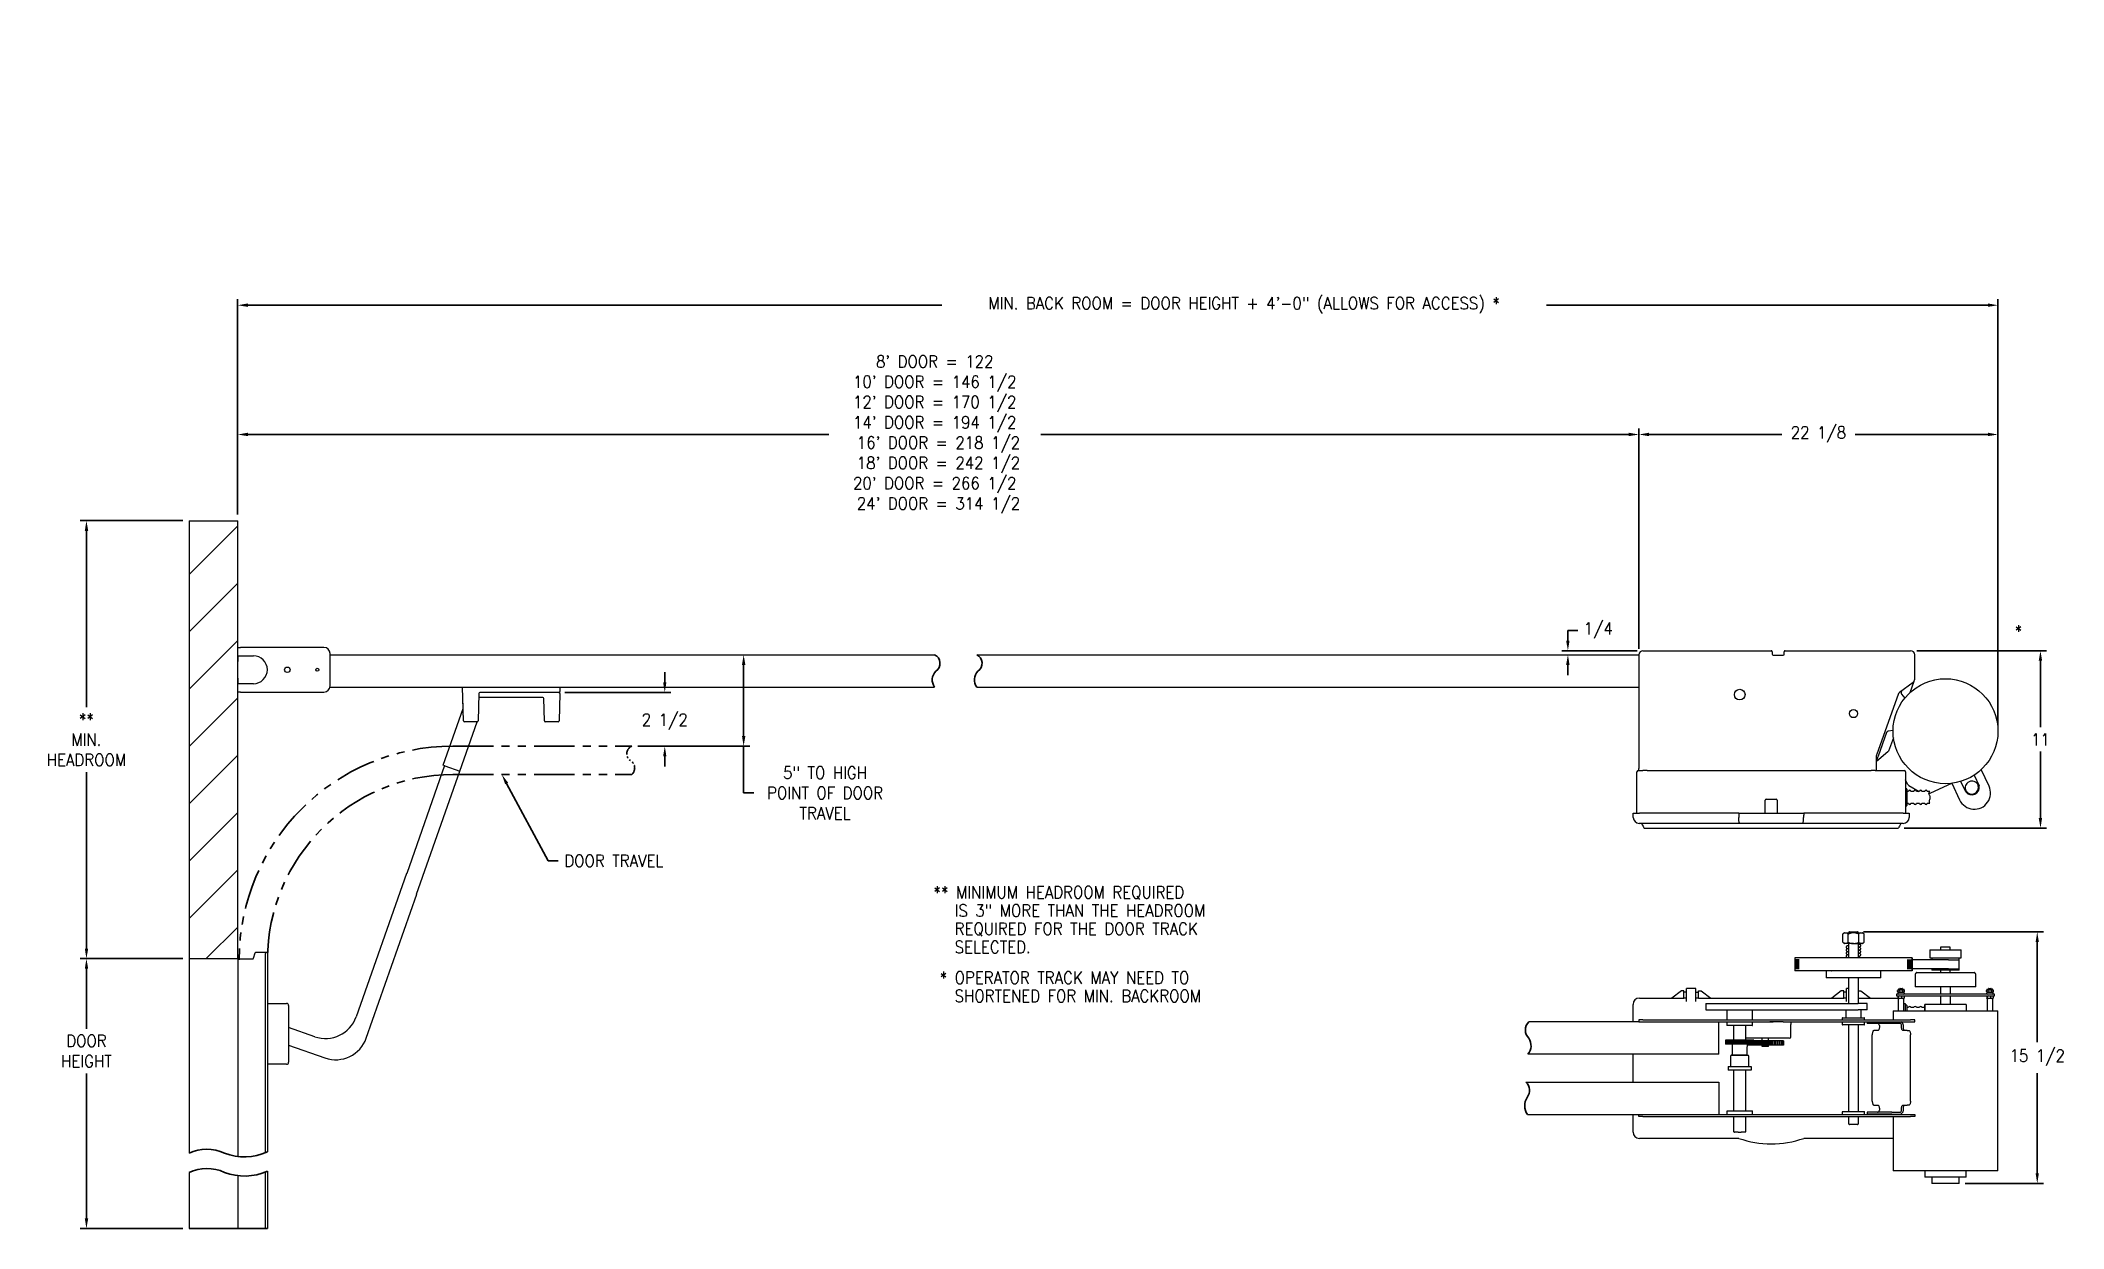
# Model space of a CAD drawing. Extents: x 7 to 132, y 25 to 99.
import ezdxf

# ---------------------------------------------------------------- set-up
doc = ezdxf.new("R2010")
doc.units = 0
doc.header["$LTSCALE"] = 0.5
doc.header["$MEASUREMENT"] = 0
doc.linetypes.add('PHANTOM', pattern=[2.5, 1.25, -0.25, 0.25, -0.25, 0.25, -0.25])
doc.layers.get('Defpoints').update_dxf_attribs({"linetype": 'CONTINUOUS'})
for name, color, linetype in [('DIM', 1, 'CONTINUOUS'), ('OBJ', 3, 'CONTINUOUS'), ('PHAN', 6, 'PHANTOM')]:
    doc.layers.add(name, color=color, linetype=linetype)
doc.styles.add('ROMANS', font='romans.shx', dxfattribs={"width": 0.9, "height": 0.75})
doc.dimstyles.new('GENIE', dxfattribs={"dimscale": 4, "dimtxt": 0.25, "dimasz": 0.156, "dimexe": 0.095, "dimexo": 0.0925, "dimgap": 0.095, "dimtad": 0, "dimtih": 1, "dimtoh": 1, "dimdec": 5, "dimzin": 4, "dimdsep": 46, "dimlunit": 5, "dimtxsty": 'ROMANS', "dimcen": 0.09, "dimadec": 0, "dimazin": 0, "dimtfac": 1, "dimtdec": 5, "dimtofl": 0, "dimtmove": 0, "dimatfit": 3, "dimfxl": 0, "dimfrac": 2, "dimtolj": 1, "dimtzin": 4, "dimarcsym": 0})

msp = doc.modelspace()

# ---------------------------------------------------------------- texts
at = {"layer": 'DIM', "style": 'ROMANS', "width": 0.9}
for s, p in [('*', (128.771055, 61.724164)), ('** MINIMUM HEADROOM REQUIRED', (62.117947, 45.62108)), ('  IS 3" MORE THAN THE HEADROOM', (62.492315, 44.49608)), ('  REQUIRED FOR THE DOOR TRACK ', (62.492315, 43.37108)), ('  SELECTED.', (62.492315, 42.24608)), ('* OPERATOR TRACK MAY NEED TO', (62.492315, 40.357994)), ('  SHORTENED FOR MIN. BACKROOM', (62.492315, 39.232994))]:
    msp.add_text(s, height=0.75, dxfattribs=at).set_placement(p)
at = {"layer": 'DIM', "insert": (39.360565, 48.31317), "char_height": 0.75, "attachment_point": 1, "style": 'ROMANS'}
msp.add_mtext('\\A1;DOOR TRAVEL', dxfattribs=at)

# ---------------------------------------------------------------- blocks, each defined once
blk = doc.blocks.new('*D15')
at = {"layer": 'Defpoints', "color": 0}
for p in [(16.22, 41.91), (9.9, 25.27), (16.22, 25.27)]:
    blk.add_point(p, dxfattribs=at)
at = {"layer": 'DIM', "color": 0, "lineweight": -2}
for p, q in [((15.85, 41.91), (9.52, 41.91)), ((9.9, 41.28), (9.9, 37.59)), ((9.9, 25.89), (9.9, 34.83)), ((15.85, 25.27), (9.52, 25.27))]:
    blk.add_line(p, q, dxfattribs=at)
at = {"layer": 'DIM', "color": 0}
for points in [[(9.8, 41.28), (10.01, 41.28), (9.9, 41.91)], [(9.8, 25.89), (10.01, 25.89), (9.9, 25.27)]]:
    blk.add_solid(points, dxfattribs=at)
at = {"layer": 'DIM', "color": 0, "insert": (9.9, 36.21), "char_height": 0.75, "attachment_point": 5, "style": 'ROMANS'}
blk.add_mtext('\\A1;DOOR\\PHEIGHT', dxfattribs=at)
blk = doc.blocks.new('*D20')
at = {"layer": 'Defpoints', "color": 0}
for p in [(16.22, 68.91), (9.9, 41.91), (16.22, 41.91)]:
    blk.add_point(p, dxfattribs=at)
at = {"layer": 'DIM', "color": 0, "lineweight": -2}
for p, q in [((15.85, 68.91), (9.52, 68.91)), ((9.9, 68.28), (9.9, 57.41)), ((9.9, 42.53), (9.9, 53.4)), ((15.85, 41.91), (9.52, 41.91))]:
    blk.add_line(p, q, dxfattribs=at)
at = {"layer": 'DIM', "color": 0}
for points in [[(9.8, 68.28), (10.01, 68.28), (9.9, 68.91)], [(9.8, 42.53), (10.01, 42.53), (9.9, 41.91)]]:
    blk.add_solid(points, dxfattribs=at)
at = {"layer": 'DIM', "color": 0, "insert": (9.9, 55.41), "char_height": 0.75, "attachment_point": 5, "style": 'ROMANS'}
blk.add_mtext('\\A1;**\\PMIN.\\PHEADROOM', dxfattribs=at)
blk = doc.blocks.new('*D32')
at = {"layer": 'Defpoints', "color": 0}
for p in [(101.22, 60.89), (105.6, 60.64), (105.85, 60.89)]:
    blk.add_point(p, dxfattribs=at)
at = {"layer": 'DIM', "color": 0, "lineweight": -2}
for p, q in [((101.22, 61.52), (101.22, 62.14)), ((101.22, 62.14), (101.84, 62.14)), ((105.48, 60.89), (100.84, 60.89)), ((101.22, 60.02), (101.22, 59.39))]:
    blk.add_line(p, q, dxfattribs=at)
at = {"layer": 'DIM', "color": 0}
for points in [[(101.11, 61.52), (101.32, 61.52), (101.22, 60.89)], [(101.11, 60.02), (101.32, 60.02), (101.22, 60.64)]]:
    blk.add_solid(points, dxfattribs=at)
at = {"layer": 'DIM', "color": 0, "insert": (103.09, 62.14), "char_height": 0.75, "attachment_point": 5, "style": 'ROMANS'}
blk.add_mtext('\\A1;1/4', dxfattribs=at)
blk = doc.blocks.new('*D33')
at = {"layer": 'Defpoints', "color": 0}
for p in [(122.35, 60.89), (121.58, 49.96), (130.35, 49.96)]:
    blk.add_point(p, dxfattribs=at)
at = {"layer": 'DIM', "color": 0, "lineweight": -2}
for p, q in [((122.72, 60.89), (130.73, 60.89)), ((130.35, 60.27), (130.35, 56.18)), ((130.35, 50.58), (130.35, 54.67)), ((121.95, 49.96), (130.73, 49.96))]:
    blk.add_line(p, q, dxfattribs=at)
at = {"layer": 'DIM', "color": 0}
for points in [[(130.24, 60.27), (130.45, 60.27), (130.35, 60.89)], [(130.24, 50.58), (130.45, 50.58), (130.35, 49.96)]]:
    blk.add_solid(points, dxfattribs=at)
at = {"layer": 'DIM', "color": 0, "insert": (130.35, 55.42), "char_height": 0.75, "attachment_point": 5, "style": 'ROMANS'}
blk.add_mtext('\\A1;11', dxfattribs=at)
blk = doc.blocks.new('*D34')
at = {"layer": 'Defpoints', "color": 0}
for p in [(127.73, 74.22), (105.6, 60.64), (127.73, 55.93)]:
    blk.add_point(p, dxfattribs=at)
at = {"layer": 'DIM', "color": 0, "lineweight": -2}
for p, q in [((105.6, 61.01), (105.6, 74.6)), ((106.22, 74.22), (114.4, 74.22)), ((127.11, 74.22), (118.92, 74.22)), ((127.73, 56.3), (127.73, 74.6))]:
    blk.add_line(p, q, dxfattribs=at)
at = {"layer": 'DIM', "color": 0}
for points in [[(106.22, 74.33), (106.22, 74.12), (105.6, 74.22)], [(127.11, 74.33), (127.11, 74.12), (127.73, 74.22)]]:
    blk.add_solid(points, dxfattribs=at)
at = {"layer": 'DIM', "color": 0, "insert": (116.66, 74.22), "char_height": 0.75, "attachment_point": 5, "style": 'ROMANS'}
blk.add_mtext('\\A1;22 1/8', dxfattribs=at)
blk = doc.blocks.new('*D35')
at = {"layer": 'Defpoints', "color": 0}
for p in [(105.6, 74.22), (19.22, 68.91), (105.6, 60.64)]:
    blk.add_point(p, dxfattribs=at)
at = {"layer": 'DIM', "color": 0, "lineweight": -2}
for p, q in [((19.22, 69.28), (19.22, 74.6)), ((19.85, 74.22), (55.66, 74.22)), ((104.97, 74.22), (68.73, 74.22)), ((105.6, 61.01), (105.6, 74.6))]:
    blk.add_line(p, q, dxfattribs=at)
at = {"layer": 'DIM', "color": 0}
for points in [[(19.85, 74.33), (19.85, 74.12), (19.22, 74.22)], [(104.97, 74.33), (104.97, 74.12), (105.6, 74.22)]]:
    blk.add_solid(points, dxfattribs=at)
at = {"layer": 'DIM', "color": 0, "insert": (62.19, 74.22), "char_height": 0.75, "attachment_point": 5, "style": 'ROMANS'}
blk.add_mtext("\\A1;8' DOOR = 122\\P10' DOOR = 146 1/2\\P12' DOOR = 170 1/2 \\P14' DOOR = 194 1/2\\P 16' DOOR = 218 1/2 \\P 18' DOOR = 242 1/2\\P20' DOOR = 266 1/2 \\P 24' DOOR = 314 1/2", dxfattribs=at)
blk = doc.blocks.new('*D36')
at = {"layer": 'Defpoints', "color": 0}
for p in [(19.22, 82.19), (19.22, 68.91), (127.73, 56.3)]:
    blk.add_point(p, dxfattribs=at)
at = {"layer": 'DIM', "color": 0, "lineweight": -2}
for p, q in [((19.22, 69.28), (19.22, 82.57)), ((127.73, 56.67), (127.73, 82.57)), ((19.85, 82.19), (62.63, 82.19)), ((127.11, 82.19), (99.9, 82.19))]:
    blk.add_line(p, q, dxfattribs=at)
at = {"layer": 'DIM', "color": 0}
for points in [[(19.85, 82.3), (19.85, 82.09), (19.22, 82.19)], [(127.11, 82.3), (127.11, 82.09), (127.73, 82.19)]]:
    blk.add_solid(points, dxfattribs=at)
at = {"layer": 'DIM', "color": 0, "insert": (81.26, 82.19), "char_height": 0.75, "attachment_point": 5, "style": 'ROMANS'}
blk.add_mtext('\\A1;MIN. BACK ROOM = DOOR HEIGHT + 4\'-0" (ALLOWS FOR ACCESS) *', dxfattribs=at)
blk = doc.blocks.new('*D38')
at = {"layer": 'Defpoints', "color": 0}
for p in [(119.07, 43.56), (125.34, 28.04), (130.15, 28.04)]:
    blk.add_point(p, dxfattribs=at)
at = {"layer": 'DIM', "color": 0, "lineweight": -2}
for p, q in [((119.44, 43.56), (130.53, 43.56)), ((130.15, 42.93), (130.15, 36.75)), ((130.15, 28.67), (130.15, 34.85)), ((125.71, 28.04), (130.53, 28.04))]:
    blk.add_line(p, q, dxfattribs=at)
at = {"layer": 'DIM', "color": 0}
for points in [[(130.05, 42.93), (130.25, 42.93), (130.15, 43.56)], [(130.05, 28.67), (130.25, 28.67), (130.15, 28.04)]]:
    blk.add_solid(points, dxfattribs=at)
at = {"layer": 'DIM', "color": 0, "insert": (130.15, 35.8), "char_height": 0.75, "attachment_point": 5, "style": 'ROMANS'}
blk.add_mtext('\\A1;15 1/2', dxfattribs=at)
blk = doc.blocks.new('*D39')
at = {"layer": 'Defpoints', "color": 0}
for p in [(43.03, 60.64), (50.41, 60.64), (43.51, 55.01)]:
    blk.add_point(p, dxfattribs=at)
at = {"layer": 'DIM', "color": 0, "lineweight": -2}
for p, q in [((50.41, 55.63), (50.41, 60.02)), ((43.88, 55.01), (50.79, 55.01)), ((50.41, 52.12), (50.41, 55.01)), ((51.04, 52.12), (50.41, 52.12))]:
    blk.add_line(p, q, dxfattribs=at)
at = {"layer": 'DIM', "color": 0}
for points in [[(50.31, 60.02), (50.52, 60.02), (50.41, 60.64)], [(50.31, 55.63), (50.52, 55.63), (50.41, 55.01)]]:
    blk.add_solid(points, dxfattribs=at)
at = {"layer": 'DIM', "color": 0, "insert": (55.43, 52.12), "char_height": 0.75, "attachment_point": 5, "style": 'ROMANS'}
blk.add_mtext('\\A1;5" TO HIGH\\PPOINT OF DOOR\\PTRAVEL', dxfattribs=at)
blk = doc.blocks.new('*D40')
at = {"layer": 'Defpoints', "color": 0}
for p in [(39.02, 58.32), (43.51, 55.01), (45.55, 55.01)]:
    blk.add_point(p, dxfattribs=at)
at = {"layer": 'DIM', "color": 0, "lineweight": -2}
for p, q in [((45.55, 58.94), (45.55, 59.57)), ((39.39, 58.32), (45.93, 58.32)), ((43.88, 55.01), (45.93, 55.01)), ((45.55, 54.38), (45.55, 53.76))]:
    blk.add_line(p, q, dxfattribs=at)
at = {"layer": 'DIM', "color": 0}
for points in [[(45.45, 58.94), (45.65, 58.94), (45.55, 58.32)], [(45.45, 54.38), (45.65, 54.38), (45.55, 55.01)]]:
    blk.add_solid(points, dxfattribs=at)
at = {"layer": 'DIM', "color": 0, "insert": (45.55, 56.51), "char_height": 0.75, "attachment_point": 5, "style": 'ROMANS'}
blk.add_mtext('\\A1;2 1/2', dxfattribs=at)

# ---------------------------------------------------------------- dimensions: what is measured, and where the dimension line sits
at = {"layer": 'DIM'}
for base, p1, p2, text, picture, middle in [((105.597187, 74.224479), (19.223094, 68.908161), (105.597187, 60.641144), "8' DOOR = 122\\P10' DOOR = 146 1/2\\P12' DOOR = 170 1/2 \\P14' DOOR = 194 1/2\\P 16' DOOR = 218 1/2 \\P 18' DOOR = 242 1/2\\P20' DOOR = 266 1/2 \\P 24' DOOR = 314 1/2", '*D35', (62.19201, 74.224479)), ((19.223094, 82.192491), (127.729575, 56.299294), (19.223094, 68.908161), 'MIN. BACK ROOM = DOOR HEIGHT + 4\'-0" (ALLOWS FOR ACCESS) *', '*D36', (81.263039, 82.192491))]:
    dim = msp.add_linear_dim(base=base, p1=p1, p2=p2, text=text, dimstyle='GENIE', dxfattribs=at)
    dim.commit()
    dim.dimension.update_dxf_attribs({"geometry": picture, "text_midpoint": middle, "dimtype": 160})
dim = msp.add_linear_dim(base=(127.729575, 74.224479), p1=(105.597186, 60.641144), p2=(127.729575, 55.929294), dimstyle='GENIE', dxfattribs=at)
dim.commit()
dim.dimension.update_dxf_attribs({"geometry": '*D34', "text_midpoint": (116.663381, 74.224479)})
dim = msp.add_linear_dim(base=(9.90328, 41.908161), p1=(16.223094, 68.908161), p2=(16.223094, 41.908161), angle=90, text='**\\PMIN.\\PHEADROOM', dimstyle='GENIE', dxfattribs=at)
dim.commit()
dim.dimension.update_dxf_attribs({"geometry": '*D20', "text_midpoint": (9.90328, 55.408161)})
for base, p1, p2, override, picture, middle in [((101.215205, 60.891144), (105.597187, 60.641144), (105.847186, 60.891144), {"dimse1": 1, "dimse2": 0}, '*D32', (103.087062, 62.139144)), ((130.345748, 49.956149), (122.347186, 60.891144), (121.581561, 49.956149), {"dimdec": 0, "dimrnd": 0}, '*D33', (130.345748, 55.423646))]:
    dim = msp.add_linear_dim(base=base, p1=p1, p2=p2, angle=90, dimstyle='GENIE', override=override, dxfattribs=at)
    dim.commit()
    dim.dimension.update_dxf_attribs({"geometry": picture, "text_midpoint": middle})
for base, p1, p2, text, override, picture, middle in [((50.412004, 60.641144), (43.509471, 55.005584), (43.033309, 60.641144), '5" TO HIGH\\PPOINT OF DOOR\\PTRAVEL', {"dimse1": 0, "dimse2": 1, "dimtmove": 1}, '*D39', (51.813686, 52.118531)), ((9.90328, 25.267371), (16.223094, 41.908161), (16.223094, 25.267371), 'DOOR\\PHEIGHT', {"dimscale": 4, "dimtxt": 0.75, "dimdec": 2, "dimcen": 0.125, "dimtdec": 2}, '*D15', (9.90328, 36.211651))]:
    dim = msp.add_linear_dim(base=base, p1=p1, p2=p2, angle=90, text=text, dimstyle='GENIE', override=override, dxfattribs=at)
    dim.commit()
    dim.dimension.update_dxf_attribs({"geometry": picture, "text_midpoint": middle, "dimtype": 160})
dim = msp.add_linear_dim(base=(45.550722, 55.005584), p1=(39.018675, 58.320744), p2=(43.509471, 55.005584), angle=90, text='2 1/2', dimstyle='GENIE', dxfattribs=at)
dim.commit()
dim.dimension.update_dxf_attribs({"geometry": '*D40', "text_midpoint": (45.550722, 56.51493), "dimtype": 160})
dim = msp.add_linear_dim(base=(130.150483, 28.044736), p1=(119.07375, 43.558236), p2=(125.341575, 28.044736), angle=90, dimstyle='GENIE', dxfattribs=at)
dim.commit()
dim.dimension.update_dxf_attribs({"geometry": '*D38', "text_midpoint": (130.150483, 35.801486), "dimtype": 160})

# ---------------------------------------------------------------- hatches: boundary and pattern name
at = {"layer": 'DIM'}
h = msp.add_hatch(dxfattribs=at)
h.set_pattern_fill('ANSI31', color=256, scale=20, style=0)
h.set_pattern_definition([(45, (0.1734, 7.1136), (-1.76777, 1.76777), [])])
h.paths.add_polyline_path([(16.223094, 68.908161), (16.223094, 41.908161), (19.223094, 41.908161), (19.223094, 68.908161)])

# ---------------------------------------------------------------- linework, layer by layer
for p, q in [((35.801586, 52.705589), (38.356565, 47.93817)), ((38.356565, 47.93817), (38.980565, 47.93817))]:
    msp.add_line(p, q, dxfattribs=at)
msp.add_solid([(35.70992, 52.656463), (35.893252, 52.754715), (35.50683, 53.255584)], dxfattribs=at)
at = {"layer": 'OBJ', "lineweight": 15}
for p, q in [((16.223094, 68.908161), (19.223094, 68.908161)), ((16.223094, 68.908161), (16.223094, 41.908161)), ((19.223094, 41.908161), (19.223094, 68.908161)), ((31.898322, 53.833388), (33.126118, 57.329703)), ((32.92062, 53.474389), (33.986943, 56.510887)), ((31.977106, 53.805722), (29.641211, 47.153948)), ((31.986541, 53.802408), (31.898322, 53.833388)), ((31.986541, 53.802408), (32.92062, 53.474389)), ((30.253392, 45.879101), (32.92062, 53.474389)), ((29.628945, 47.158255), (26.525022, 38.319416)), ((27.152508, 37.012698), (30.264715, 45.875125)), ((21.055594, 39.145331), (22.240424, 39.145331)), ((22.365424, 39.020331), (22.365424, 35.520331)), ((23.975329, 37.095053), (22.365424, 37.660401)), ((22.365424, 36.574037), (24.602815, 35.788335)), ((22.240424, 35.395331), (21.055594, 35.395331))]:
    msp.add_line(p, q, dxfattribs=at)
at = {"layer": 'OBJ', "linetype": 'Continuous', "lineweight": 15}
for p, q in [((19.223094, 61.091144), (19.388598, 61.091144)), ((19.223094, 60.576144), (19.223094, 61.091144)), ((19.223094, 60.576144), (19.388598, 60.576144)), ((19.223094, 60.576144), (19.223094, 60.226144)), ((19.223094, 59.206144), (19.223094, 60.226144)), ((24.542597, 61.091144), (19.388598, 61.091144)), ((19.388598, 60.576144), (20.193101, 60.576144)), ((24.9176, 58.716144), (24.9176, 60.716144)), ((24.9176, 60.641144), (62.184541, 60.641144)), ((64.77674, 60.641144), (105.597187, 60.641144)), ((105.597187, 60.641144), (105.597187, 53.755744)), ((105.847186, 60.891144), (113.748186, 60.891144)), ((113.808186, 60.831144), (113.808186, 60.670144)), ((113.868187, 60.610144), (114.498186, 60.610144)), ((114.558186, 60.670144), (114.558186, 60.831144)), ((114.618186, 60.891144), (122.347186, 60.891144)), ((122.597186, 59.141144), (122.597186, 60.641144)), ((19.223094, 59.206144), (19.223094, 58.856144)), ((19.388598, 58.856144), (19.223094, 58.856144)), ((19.223094, 58.341144), (19.223094, 58.856144)), ((20.193101, 58.856144), (19.388598, 58.856144)), ((24.910025, 58.641144), (62.184541, 58.641144)), ((33.146033, 56.569173), (33.091778, 58.641144)), ((39.085518, 58.641144), (39.078657, 58.379173)), ((64.77674, 58.641144), (83.549815, 58.641144)), ((83.549815, 58.641144), (105.597187, 58.641144)), ((122.497186, 58.941144), (121.657262, 58.3112)), ((122.541517, 58.983869), (122.292183, 58.298829)), ((19.388598, 58.341144), (19.223094, 58.341144)), ((19.388598, 58.341144), (24.542597, 58.341144)), ((33.124106, 57.406532), (33.109819, 57.952314)), ((34.08712, 58.262314), (34.042778, 56.569173)), ((38.030197, 58.010744), (34.13898, 58.010744)), ((39.018677, 58.320744), (34.147096, 58.320744)), ((38.1264, 56.569173), (38.090177, 57.952314)), ((39.075597, 58.262314), (39.031255, 56.569173)), ((121.571882, 58.195441), (120.251807, 54.506996)), ((121.804899, 58.421928), (121.770623, 58.327755)), ((121.792329, 58.204654), (121.9868, 57.972892)), ((33.982797, 56.510744), (33.206013, 56.510744)), ((38.971274, 56.510744), (38.18637, 56.510744)), ((120.866206, 55.84289), (120.335106, 54.383706)), ((121.259909, 55.975775), (120.961961, 55.923239)), ((121.284338, 55.529796), (120.984349, 54.705583)), ((105.597187, 53.755744), (105.597187, 53.635744)), ((105.597187, 53.516144), (105.597187, 53.635744)), ((120.947236, 54.65258), (120.237186, 54.056778)), ((120.237186, 53.516144), (120.237186, 54.422754)), ((105.473086, 53.406344), (105.473086, 53.426344)), ((105.473086, 50.873562), (105.473086, 53.406344)), ((105.562886, 53.516144), (105.843393, 53.516144)), ((106.097186, 53.516144), (105.843393, 53.516144)), ((106.097186, 53.516144), (119.909686, 53.516144)), ((120.16348, 53.516144), (119.909686, 53.516144)), ((120.16348, 53.516144), (121.937886, 53.516144)), ((122.027686, 53.426344), (122.027686, 53.406344)), ((122.027686, 53.406344), (122.027686, 50.873562)), ((122.15328, 52.666216), (122.027686, 52.935553)), ((122.229666, 52.582855), (122.869159, 52.213644)), ((124.865089, 52.714698), (123.57572, 52.113455)), ((124.865089, 52.714698), (124.867521, 52.715864)), ((124.865114, 52.714709), (124.865089, 52.714698)), ((124.867523, 52.715864), (124.865114, 52.714709)), ((124.888478, 52.718365), (125.365377, 51.695652)), ((125.745664, 52.181929), (125.440776, 52.835764)), ((126.256151, 53.21598), (126.561039, 52.562144)), ((126.510452, 52.588207), (126.499886, 52.610864)), ((127.177993, 52.540889), (126.701094, 53.563602)), ((113.375386, 50.873562), (113.375386, 51.672594)), ((113.435386, 51.732594), (114.065386, 51.732594)), ((114.125386, 51.672594), (114.125386, 50.873562)), ((122.027686, 51.321143), (122.027686, 51.226344)), ((122.117686, 52.361144), (122.117686, 52.360574)), ((122.117686, 52.360574), (122.117686, 51.357092)), ((122.117686, 51.357092), (122.117686, 51.341144)), ((125.758217, 52.237434), (125.747651, 52.260091)), ((105.243955, 50.617017), (105.239477, 50.873562)), ((105.239477, 50.873562), (105.625386, 50.873562)), ((105.625386, 50.248562), (105.618898, 50.248562)), ((111.748516, 50.873562), (105.625386, 50.873562)), ((111.814645, 50.248562), (105.625386, 50.248562)), ((111.748516, 50.873562), (115.752257, 50.873562)), ((115.686128, 50.248562), (111.814645, 50.248562)), ((121.875386, 50.248562), (115.686128, 50.248562)), ((121.875386, 50.873562), (115.752257, 50.873562)), ((121.875386, 50.873562), (122.261296, 50.873562)), ((121.881875, 50.248562), (121.875386, 50.248562)), ((122.261296, 50.873562), (122.256818, 50.617017)), ((118.172231, 42.913236), (118.172231, 43.428236)), ((118.25925, 43.503236), (118.285825, 43.503236)), ((118.334611, 42.838236), (118.25925, 42.838236)), ((118.285825, 43.503236), (118.405825, 43.503236)), ((118.82175, 42.838236), (118.334611, 42.838236)), ((118.405825, 43.503236), (118.70175, 43.503236)), ((118.49699, 42.913236), (118.49699, 43.428236)), ((118.56975, 43.558236), (119.07375, 43.558236)), ((118.942566, 43.498236), (118.701176, 43.498236)), ((118.82175, 42.838236), (119.308889, 42.838236)), ((118.94175, 43.503236), (119.237675, 43.503236)), ((119.146509, 42.913236), (119.146509, 43.428236)), ((119.237675, 43.503236), (119.357675, 43.503236)), ((119.38425, 42.838236), (119.308889, 42.838236)), ((119.357675, 43.503236), (119.38425, 43.503236)), ((119.471269, 42.913236), (119.471269, 43.428236)), ((123.519574, 42.455039), (124.161103, 42.455039)), ((124.161103, 42.455039), (125.469573, 42.455039)), ((124.660513, 42.610236), (124.182073, 42.610236)), ((124.791904, 42.610236), (124.660513, 42.610236)), ((124.791904, 42.455039), (124.791904, 42.610236)), ((16.223094, 41.908161), (19.223094, 41.908161)), ((16.223094, 41.908161), (16.223094, 29.914612)), ((19.223094, 41.908161), (19.223094, 29.714203)), ((20.15032, 41.883161), (19.223094, 41.883161)), ((20.277366, 42.24562), (20.187991, 41.912067)), ((21.055594, 42.284161), (20.327594, 42.284161)), ((21.055594, 42.284161), (20.930594, 42.284161)), ((20.930594, 42.284161), (20.930594, 42.232161)), ((20.930594, 35.810669), (20.930594, 42.232161)), ((21.055594, 42.284161), (21.055594, 32.264445)), ((115.882248, 41.964036), (115.19925, 41.964036)), ((115.479245, 41.834536), (115.19925, 41.834536)), ((115.479245, 41.828035), (115.19925, 41.828035)), ((115.479245, 41.752037), (115.19925, 41.752037)), ((115.479245, 41.736035), (115.19925, 41.736035)), ((115.479245, 41.660037), (115.19925, 41.660037)), ((115.479245, 41.644035), (115.19925, 41.644035)), ((115.479245, 41.568037), (115.19925, 41.568037)), ((115.479245, 41.552035), (115.19925, 41.552035)), ((115.479245, 41.476037), (115.19925, 41.476037)), ((115.479245, 41.460035), (115.19925, 41.460035)), ((115.479245, 41.384037), (115.19925, 41.384037)), ((115.479245, 41.368035), (115.19925, 41.368035)), ((115.479245, 41.292037), (115.19925, 41.292037)), ((115.479245, 41.282536), (115.19925, 41.282536)), ((115.923706, 41.155036), (115.19925, 41.155036)), ((115.881707, 41.964036), (115.882248, 41.963365)), ((115.923706, 41.964036), (115.881707, 41.964036)), ((115.965705, 41.964036), (115.923706, 41.964036)), ((122.44425, 41.155036), (115.923706, 41.155036)), ((115.965705, 41.964036), (115.966246, 41.963365)), ((115.966246, 41.964036), (115.965705, 41.964036)), ((115.966246, 41.964036), (115.966246, 41.963365)), ((120.938785, 41.964036), (115.966246, 41.964036)), ((120.938785, 41.964036), (120.938785, 41.963365)), ((120.939191, 41.964036), (120.938785, 41.963365)), ((120.938785, 41.964036), (120.939191, 41.964036)), ((120.995191, 41.964036), (120.939191, 41.964036)), ((121.051192, 41.964036), (120.995191, 41.964036)), ((122.44425, 41.964036), (121.050786, 41.964036)), ((121.051192, 41.964036), (121.050786, 41.963365)), ((122.141702, 41.82803), (122.44425, 41.82803)), ((122.141702, 41.752032), (122.44425, 41.752032)), ((122.141702, 41.73603), (122.44425, 41.73603)), ((122.141702, 41.660032), (122.44425, 41.660032)), ((122.141702, 41.64403), (122.44425, 41.64403)), ((122.141702, 41.568032), (122.44425, 41.568032)), ((122.141702, 41.55203), (122.44425, 41.55203)), ((122.141702, 41.476032), (122.44425, 41.476032)), ((122.141702, 41.46003), (122.44425, 41.46003)), ((122.141702, 41.384032), (122.44425, 41.384032)), ((122.141702, 41.36803), (122.44425, 41.36803)), ((122.141702, 41.292032), (122.44425, 41.292032)), ((122.444187, 41.834536), (122.44425, 41.835536)), ((122.44425, 41.835532), (122.444188, 41.834531)), ((124.673074, 41.834531), (122.44425, 41.835536)), ((124.673074, 41.282536), (122.44425, 41.282531)), ((123.519574, 41.955036), (124.161103, 41.955036)), ((123.644575, 41.835536), (123.644636, 41.834531)), ((125.344575, 41.205031), (123.644575, 41.205031)), ((124.161103, 41.955036), (125.469573, 41.955036)), ((124.673074, 41.834531), (125.344575, 41.834531)), ((124.673074, 41.282536), (125.344575, 41.282536)), ((124.791904, 41.054433), (124.791904, 41.205031)), ((125.344511, 41.834531), (125.344575, 41.835536)), ((108.223144, 39.930276), (107.629111, 39.474336)), ((108.375386, 39.930276), (108.223144, 39.930276)), ((108.375386, 39.474336), (108.375386, 39.930276)), ((108.537886, 39.255336), (108.537886, 40.069336)), ((109.112886, 39.255336), (109.112886, 40.069336)), ((109.275386, 39.474336), (109.275386, 39.930276)), ((109.275386, 39.930276), (109.427628, 39.930276)), ((109.427628, 39.930276), (110.021661, 39.474336)), ((117.459914, 41.147036), (117.13425, 41.147036)), ((120.50925, 40.722036), (117.13425, 40.722036)), ((117.460456, 41.147045), (117.463949, 41.147036)), ((117.479003, 41.147036), (117.463949, 41.147036)), ((117.475511, 41.147045), (117.479003, 41.147036)), ((117.479294, 41.147036), (117.479003, 41.147036)), ((119.824377, 41.147036), (117.479003, 41.147036)), ((118.073144, 39.930276), (117.479111, 39.474336)), ((118.225386, 39.930276), (118.073144, 39.930276)), ((118.225386, 39.474336), (118.225386, 39.930276)), ((118.387886, 39.255336), (118.387886, 40.069336)), ((119.125386, 39.930276), (119.277628, 39.930276)), ((119.277628, 39.930276), (119.871661, 39.474336)), ((120.50925, 41.147036), (119.824377, 41.147036)), ((121.538866, 39.874732), (121.538866, 39.944737)), ((121.573863, 39.974737), (121.754583, 39.974737)), ((121.593864, 40.032229), (121.75467, 40.032229)), ((121.646304, 39.874732), (121.646304, 39.944737)), ((121.690369, 40.074732), (121.820371, 40.074732)), ((121.754583, 39.974737), (121.936877, 39.974737)), ((121.75467, 40.032229), (121.916876, 40.032229)), ((121.86281, 39.874732), (121.86281, 39.944737)), ((121.971874, 39.874732), (121.971874, 39.944737)), ((126.369575, 40.164437), (122.619574, 40.164437)), ((122.719574, 41.054433), (123.476476, 41.054433)), ((123.476476, 41.054433), (126.269573, 41.054433)), ((124.182073, 40.164437), (124.182073, 39.714338)), ((124.791904, 40.164437), (124.791904, 39.714338)), ((127.017273, 39.874736), (127.017273, 39.944741)), ((127.052271, 39.97474), (127.232991, 39.97474)), ((127.072272, 40.032233), (127.233077, 40.032233)), ((127.124712, 39.874736), (127.124712, 39.944741)), ((127.168777, 40.074735), (127.298779, 40.074735)), ((127.232991, 39.97474), (127.415285, 39.97474)), ((127.233077, 40.032233), (127.395284, 40.032233)), ((127.341218, 39.874736), (127.341218, 39.944741)), ((127.450282, 39.874736), (127.450282, 39.944741)), ((105.239477, 38.012336), (105.239477, 39.088426)), ((105.625386, 39.474336), (108.375386, 39.474336)), ((108.537886, 39.831274), (108.375386, 39.831274)), ((108.522641, 39.474336), (108.375386, 39.474336)), ((108.522641, 39.474336), (108.537886, 39.474336)), ((109.112886, 39.831274), (109.275386, 39.831274)), ((109.112886, 39.474336), (109.128131, 39.474336)), ((109.275386, 39.474336), (109.128131, 39.474336)), ((109.275386, 39.474336), (111.747156, 39.474336)), ((109.717177, 39.141516), (112.507964, 39.141516)), ((109.717177, 38.751516), (112.507964, 38.751516)), ((110.025386, 39.477729), (110.025386, 39.474336)), ((111.747156, 39.474336), (118.225386, 39.474336)), ((112.507964, 39.141516), (119.104041, 39.141516)), ((112.507964, 38.751516), (119.104041, 38.751516)), ((118.387886, 39.831274), (118.225386, 39.831274)), ((118.372641, 39.474336), (118.225386, 39.474336)), ((118.372641, 39.474336), (118.225386, 39.474336)), ((118.372641, 39.474336), (118.387886, 39.474336)), ((118.372641, 39.474336), (118.387886, 39.474336)), ((119.66525, 39.141516), (119.104041, 39.141516)), ((119.66525, 38.751516), (119.104041, 38.751516)), ((119.13375, 39.474336), (121.559895, 39.474336)), ((119.875386, 39.477729), (119.875386, 39.474336)), ((121.259575, 38.699736), (125.60101, 38.699736)), ((127.51727, 39.714338), (121.471878, 39.714338)), ((121.471878, 39.609735), (127.51727, 39.609735)), ((121.556479, 39.579732), (121.556479, 39.483735)), ((121.573863, 39.844733), (121.754583, 39.844733)), ((121.683653, 39.453736), (121.573863, 39.453736)), ((121.581842, 39.579732), (121.581842, 39.483735)), ((121.909869, 39.817334), (121.600871, 39.817334)), ((121.936877, 39.453736), (121.683653, 39.453736)), ((121.754583, 39.844733), (121.936877, 39.844733)), ((121.780731, 39.579732), (121.780731, 39.483735)), ((122.027686, 39.121336), (121.937886, 39.121336)), ((121.954261, 39.579732), (121.954261, 39.483735)), ((122.027686, 38.699736), (122.027686, 39.121336)), ((122.097686, 39.037264), (122.027686, 39.037264)), ((122.117686, 39.017068), (122.117686, 38.937833)), ((122.117686, 38.937833), (122.117686, 38.699736)), ((125.774573, 39.074738), (123.214575, 39.074738)), ((124.182073, 39.609735), (124.182073, 39.074738)), ((124.459279, 39.609735), (124.45472, 39.609735)), ((124.791904, 39.609735), (124.791904, 39.074738)), ((125.60101, 38.699736), (127.729575, 38.699736)), ((127.034887, 39.579735), (127.034887, 39.483739)), ((127.052271, 39.844736), (127.232991, 39.844736)), ((127.162061, 39.453739), (127.052271, 39.453739)), ((127.06025, 39.579735), (127.06025, 39.483739)), ((127.388277, 39.817337), (127.079279, 39.817337)), ((127.415285, 39.453739), (127.162061, 39.453739)), ((127.232991, 39.844736), (127.415285, 39.844736)), ((127.259139, 39.579735), (127.259139, 39.483739)), ((127.432669, 39.579735), (127.432669, 39.483739)), ((105.597186, 38.012336), (98.814253, 38.012336)), ((105.597186, 38.129936), (105.597186, 38.010336)), ((105.847186, 38.129936), (105.597186, 38.129936)), ((105.597186, 38.010336), (105.847186, 38.010336)), ((105.847186, 38.129936), (114.618186, 38.129936)), ((105.847186, 38.010336), (113.748186, 38.010336)), ((110.517186, 37.892736), (110.517186, 38.010336)), ((110.517186, 37.830236), (110.517186, 37.892736)), ((110.517186, 36.012336), (110.517186, 37.830236)), ((111.913202, 37.782536), (111.044777, 37.782536)), ((112.571577, 37.782536), (111.913202, 37.782536)), ((114.262656, 38.009936), (113.662186, 38.009936)), ((113.748186, 38.010336), (113.808186, 38.010336)), ((113.808186, 38.010336), (113.868186, 38.010336)), ((114.498186, 38.010336), (113.868186, 38.010336)), ((114.498186, 38.010336), (114.558186, 38.010336)), ((114.558186, 38.010336), (114.618186, 38.010336)), ((114.618186, 38.129936), (122.347186, 38.129936)), ((114.618186, 38.010336), (122.347186, 38.010336)), ((118.15825, 38.254936), (119.263341, 38.254936)), ((119.263341, 37.821936), (118.15825, 37.821936)), ((119.263341, 38.254936), (119.48525, 38.254936)), ((119.48525, 37.821936), (119.263341, 37.821936)), ((119.675974, 37.914036), (119.660897, 37.914036)), ((120.873044, 37.914036), (119.675974, 37.914036)), ((120.332269, 37.469236), (120.067203, 37.469236)), ((120.417774, 37.783636), (120.417774, 37.719236)), ((121.193472, 37.914036), (120.873044, 37.914036)), ((121.663319, 37.914036), (121.193472, 37.914036)), ((121.785854, 37.719236), (121.785854, 37.783636)), ((122.136425, 37.469236), (121.87136, 37.469236)), ((121.898242, 37.719236), (121.898242, 37.783636)), ((122.136425, 37.469236), (122.248812, 37.469236)), ((122.597186, 38.129936), (122.347186, 38.129936)), ((122.347186, 38.010336), (122.597186, 38.010336)), ((122.597186, 38.010336), (122.597186, 38.129936)), ((110.933177, 36.889136), (110.933177, 36.639136)), ((110.933301, 36.889136), (110.933301, 36.639136)), ((110.936502, 36.889136), (110.936502, 36.639136)), ((110.949176, 36.889136), (110.949176, 36.639136)), ((110.955189, 36.889136), (110.955189, 36.639136)), ((110.958603, 36.889136), (110.958603, 36.639136)), ((110.962258, 36.889136), (110.962258, 36.639136)), ((110.966612, 36.889136), (110.966612, 36.639136)), ((110.980435, 36.889136), (110.980435, 36.639136)), ((111.026649, 36.889136), (111.026649, 36.639136)), ((111.033403, 36.889136), (111.033403, 36.639136)), ((111.040377, 36.889136), (111.040377, 36.639136)), ((111.04563, 36.889136), (111.04563, 36.639136)), ((111.059799, 36.889136), (111.059799, 36.639136)), ((111.143529, 36.889136), (111.143529, 36.639136)), ((111.15323, 36.889136), (111.15323, 36.639136)), ((111.163117, 36.889136), (111.163117, 36.639136)), ((111.168965, 36.889136), (111.168965, 36.639136)), ((111.182657, 36.889136), (111.182657, 36.639136)), ((111.269733, 36.889136), (111.269733, 36.639136)), ((111.299036, 36.889136), (111.299036, 36.639136)), ((111.31112, 36.889136), (111.31112, 36.639136)), ((111.323346, 36.889136), (111.323346, 36.639136)), ((111.329449, 36.889136), (111.329449, 36.639136)), ((111.341867, 36.889136), (111.341867, 36.639136)), ((111.416698, 36.889136), (111.416698, 36.639136)), ((111.474236, 36.889136), (111.474236, 36.639136)), ((111.478965, 36.889136), (111.478965, 36.639136)), ((111.480399, 36.889136), (111.480399, 36.639136)), ((111.484132, 36.889136), (111.484132, 36.639136)), ((111.497897, 36.889136), (111.497897, 36.639136)), ((111.511751, 36.889136), (111.511751, 36.639136)), ((111.517754, 36.889136), (111.517754, 36.639136)), ((111.528177, 36.889136), (111.528177, 36.639136)), ((111.586414, 36.889136), (111.586414, 36.639136)), ((111.636209, 36.889136), (111.636209, 36.639136)), ((111.678511, 36.889136), (111.678511, 36.639136)), ((111.683278, 36.889136), (111.683278, 36.639136)), ((111.68806, 36.889136), (111.68806, 36.639136)), ((111.702707, 36.889136), (111.702707, 36.639136)), ((111.717384, 36.889136), (111.717384, 36.639136)), ((111.722938, 36.889136), (111.722938, 36.639136)), ((111.73076, 36.889136), (111.73076, 36.639136)), ((111.769018, 36.889136), (111.769018, 36.639136)), ((111.808177, 36.889136), (111.808177, 36.639136)), ((111.847336, 36.889136), (111.847336, 36.639136)), ((111.885593, 36.889136), (111.885593, 36.639136)), ((111.893415, 36.889136), (111.893415, 36.639136)), ((111.89897, 36.889136), (111.89897, 36.639136)), ((111.913646, 36.889136), (111.913646, 36.639136)), ((111.928293, 36.889136), (111.928293, 36.639136)), ((111.933075, 36.889136), (111.933075, 36.639136)), ((111.937842, 36.889136), (111.937842, 36.639136)), ((111.980144, 36.889136), (111.980144, 36.639136)), ((112.02994, 36.889136), (112.02994, 36.639136)), ((112.088176, 36.889136), (112.088176, 36.639136)), ((112.098599, 36.889136), (112.098599, 36.639136)), ((112.104602, 36.889136), (112.104602, 36.639136)), ((112.118456, 36.889136), (112.118456, 36.639136)), ((112.132221, 36.889136), (112.132221, 36.639136)), ((112.135954, 36.889136), (112.135954, 36.639136)), ((112.137389, 36.889136), (112.137389, 36.639136)), ((112.142117, 36.889136), (112.142117, 36.639136)), ((113.513848, 37.005336), (112.182677, 37.005336)), ((112.199656, 36.889136), (112.199656, 36.639136)), ((112.274487, 36.889136), (112.274487, 36.639136)), ((112.281991, 36.631224), (112.281991, 36.580336)), ((112.289742, 36.580336), (112.281991, 36.580336)), ((112.286905, 36.889136), (112.286905, 36.639136)), ((112.289742, 36.639136), (112.289742, 36.580336)), ((112.293008, 36.889136), (112.293008, 36.639136)), ((112.294343, 36.639136), (112.294343, 36.580336)), ((112.305233, 36.889136), (112.305233, 36.639136)), ((112.317317, 36.889136), (112.317317, 36.639136)), ((112.34662, 36.889136), (112.34662, 36.639136)), ((112.349413, 36.639136), (112.349413, 36.580336)), ((112.36256, 36.580336), (112.349413, 36.580336)), ((112.36256, 36.639136), (112.36256, 36.580336)), ((112.367873, 36.639136), (112.367873, 36.580336)), ((112.433697, 36.889136), (112.433697, 36.639136)), ((112.447388, 36.889136), (112.447388, 36.639136)), ((112.451766, 36.639136), (112.451766, 36.580336)), ((112.469861, 36.580336), (112.451766, 36.580336)), ((112.453236, 36.889136), (112.453236, 36.639136)), ((112.463124, 36.889136), (112.463124, 36.639136)), ((112.469861, 36.639136), (112.469861, 36.580336)), ((112.472824, 36.889136), (112.472824, 36.639136)), ((112.475706, 36.639136), (112.475706, 36.580336)), ((112.556554, 36.889136), (112.556554, 36.639136)), ((112.570723, 36.889136), (112.570723, 36.639136)), ((112.575977, 36.889136), (112.575977, 36.639136)), ((112.582951, 36.889136), (112.582951, 36.639136)), ((112.583732, 36.639136), (112.583732, 36.580336)), ((112.585564, 36.639136), (112.585564, 36.580336)), ((112.607992, 36.580336), (112.585564, 36.580336)), ((112.589704, 36.889136), (112.589704, 36.639136)), ((112.607992, 36.639136), (112.607992, 36.580336)), ((112.61417, 36.639136), (112.61417, 36.580336)), ((112.635918, 36.889136), (112.635918, 36.639136)), ((112.649741, 36.889136), (112.649741, 36.639136)), ((112.654095, 36.889136), (112.654095, 36.639136)), ((112.657751, 36.889136), (112.657751, 36.639136)), ((112.661164, 36.889136), (112.661164, 36.639136)), ((112.667177, 36.889136), (112.667177, 36.639136)), ((112.679851, 36.889136), (112.679851, 36.639136)), ((112.683052, 36.889136), (112.683052, 36.639136)), ((112.683177, 36.889136), (112.683177, 36.639136)), ((112.71411, 36.830336), (112.71411, 36.580336)), ((112.743655, 36.830336), (112.743655, 36.580336)), ((112.746253, 36.830336), (112.746253, 36.580336)), ((112.772249, 36.830336), (112.746253, 36.830336)), ((112.772249, 36.580336), (112.746253, 36.580336)), ((112.772249, 36.830336), (112.772249, 36.580336)), ((112.778549, 36.830336), (112.778549, 36.580336)), ((112.867, 36.830336), (112.867, 36.580336)), ((112.92182, 36.830336), (112.92182, 36.580336)), ((112.924751, 36.830336), (112.924751, 36.580336)), ((112.928359, 36.830336), (112.928359, 36.580336)), ((112.957037, 36.830336), (112.928359, 36.830336)), ((112.957037, 36.580336), (112.928359, 36.580336)), ((112.957037, 36.830336), (112.957037, 36.580336)), ((112.963245, 36.830336), (112.963245, 36.580336)), ((113.037195, 36.830336), (113.037195, 36.580336)), ((113.086843, 36.830336), (113.086843, 36.580336)), ((113.121185, 36.830336), (113.121185, 36.580336)), ((113.125681, 36.830336), (113.125681, 36.580336)), ((113.156066, 36.830336), (113.125681, 36.830336)), ((113.156066, 36.580336), (113.125681, 36.580336)), ((113.156066, 36.830336), (113.156066, 36.580336)), ((113.16197, 36.830336), (113.16197, 36.580336)), ((113.184295, 36.830336), (113.184295, 37.005336)), ((113.184295, 36.497736), (113.184295, 36.580336)), ((113.578174, 36.497736), (113.184295, 36.497736)), ((113.218901, 36.830336), (113.218901, 36.580336)), ((113.261686, 36.830336), (113.261686, 36.580336)), ((113.293683, 36.830336), (113.293683, 36.580336)), ((113.326269, 36.830336), (113.326269, 36.580336)), ((113.331499, 36.830336), (113.331499, 36.580336)), ((113.362556, 36.830336), (113.331499, 36.830336)), ((113.362556, 36.580336), (113.331499, 36.580336)), ((113.362556, 36.830336), (113.362556, 36.580336)), ((113.367955, 36.830336), (113.367955, 36.580336)), ((113.405928, 36.830336), (113.405928, 36.580336)), ((113.440394, 36.830336), (113.440394, 36.580336)), ((113.481058, 36.830336), (113.481058, 36.580336)), ((113.589062, 37.005336), (113.513848, 37.005336)), ((113.533019, 36.830336), (113.533019, 36.580336)), ((113.538805, 36.830336), (113.538805, 36.580336)), ((113.569476, 36.830336), (113.538805, 36.830336)), ((113.569476, 36.580336), (113.538805, 36.580336)), ((113.569476, 36.830336), (113.569476, 36.580336)), ((113.574187, 36.830336), (113.574187, 36.580336)), ((113.578174, 36.830336), (113.578174, 37.005336)), ((113.578174, 36.497736), (113.578174, 36.580336)), ((114.85554, 37.005336), (113.589062, 37.005336)), ((113.591909, 36.830336), (113.591909, 36.580336)), ((113.616881, 36.830336), (113.616881, 36.580336)), ((113.664828, 36.830336), (113.664828, 36.580336)), ((113.734393, 36.830336), (113.734393, 36.580336)), ((113.740539, 36.830336), (113.740539, 36.580336)), ((113.76978, 36.830336), (113.740539, 36.830336)), ((113.76978, 36.580336), (113.740539, 36.580336)), ((113.76978, 36.830336), (113.76978, 36.580336)), ((113.773642, 36.830336), (113.773642, 36.580336)), ((113.785138, 36.830336), (113.785138, 36.580336)), ((113.838734, 36.830336), (113.838734, 36.580336)), ((113.923536, 36.830336), (113.923536, 36.580336)), ((113.929832, 36.830336), (113.929832, 36.580336)), ((113.956646, 36.830336), (113.929832, 36.830336)), ((113.956646, 36.580336), (113.929832, 36.580336)), ((113.956646, 36.830336), (113.956646, 36.580336)), ((113.959528, 36.830336), (113.959528, 36.580336)), ((113.996855, 36.830336), (113.996855, 36.580336)), ((114.094005, 36.830336), (114.094005, 36.580336)), ((114.100236, 36.830336), (114.100236, 36.580336)), ((114.123712, 36.830336), (114.100236, 36.830336)), ((114.123712, 36.580336), (114.100236, 36.580336)), ((114.123712, 36.830336), (114.123712, 36.580336)), ((114.133805, 36.830336), (114.133805, 36.580336)), ((114.239995, 36.830336), (114.239995, 36.580336)), ((114.24595, 36.830336), (114.24595, 36.580336)), ((114.265287, 36.830336), (114.24595, 36.830336)), ((114.265287, 36.580336), (114.24595, 36.580336)), ((114.265287, 36.830336), (114.265287, 36.580336)), ((114.356535, 36.830336), (114.356535, 36.580336)), ((114.362011, 36.830336), (114.362011, 36.580336)), ((114.37655, 36.830336), (114.362011, 36.830336)), ((114.37655, 36.580336), (114.362011, 36.580336)), ((114.37655, 36.830336), (114.37655, 36.580336)), ((114.439656, 36.830336), (114.439656, 36.580336)), ((114.444467, 36.830336), (114.444467, 36.580336)), ((114.453714, 36.830336), (114.444467, 36.830336)), ((114.453714, 36.580336), (114.444467, 36.580336)), ((114.453714, 36.830336), (114.453714, 36.580336)), ((114.486529, 36.830336), (114.486529, 36.580336)), ((114.490509, 36.830336), (114.490509, 36.580336)), ((114.494149, 36.830336), (114.490509, 36.830336)), ((114.494149, 36.580336), (114.490509, 36.580336)), ((114.494149, 36.830336), (114.494149, 36.580336)), ((114.495555, 36.830336), (114.495555, 36.580336)), ((114.498571, 36.830336), (114.498571, 36.580336)), ((114.882812, 37.005336), (114.85554, 37.005336)), ((119.981698, 33.129236), (119.981698, 37.219236)), ((122.334317, 33.129236), (122.334317, 37.219236)), ((20.930594, 29.939969), (20.930594, 35.810669)), ((110.517186, 36.012336), (98.741698, 36.012336)), ((105.239477, 34.291536), (105.239477, 36.012336)), ((111.101023, 35.262584), (112.515331, 35.262584)), ((111.101023, 35.262584), (111.101023, 35.040287)), ((112.515331, 35.040287), (111.101023, 35.040287)), ((111.295677, 35.958136), (112.320677, 35.958136)), ((112.245675, 35.958136), (111.370678, 35.958136)), ((112.515331, 35.262584), (112.515331, 35.040287)), ((98.632864, 34.291536), (110.517186, 34.291536)), ((110.517186, 34.291536), (110.517186, 32.473636)), ((110.517186, 32.473636), (110.517186, 32.411136)), ((111.044777, 32.519336), (112.571577, 32.519336)), ((118.15825, 32.479936), (119.48525, 32.479936)), ((119.660897, 32.434436), (119.675974, 32.434436)), ((121.193472, 32.434436), (119.675974, 32.434436)), ((120.067203, 32.879236), (120.332269, 32.879236)), ((120.417774, 32.629236), (120.417774, 32.564836)), ((121.193472, 32.434436), (121.663319, 32.434436)), ((121.785854, 32.564836), (121.785854, 32.629236)), ((121.87136, 32.879236), (122.136425, 32.879236)), ((121.898242, 32.564836), (121.898242, 32.629236)), ((122.248812, 32.879236), (122.136425, 32.879236)), ((21.055594, 32.264445), (21.055594, 29.99334)), ((98.723559, 32.291536), (105.597186, 32.291536)), ((105.239477, 31.213426), (105.239477, 32.291536)), ((105.597186, 32.171936), (105.597186, 32.291536)), ((105.597186, 32.291536), (105.847186, 32.291536)), ((105.847186, 32.171936), (105.597186, 32.171936)), ((105.847186, 32.291536), (114.618186, 32.291536)), ((105.847186, 32.171936), (114.618186, 32.171936)), ((110.517186, 32.411136), (110.517186, 32.291536)), ((111.723749, 31.199936), (111.478677, 31.199936)), ((111.723749, 31.199936), (111.892604, 31.199936)), ((112.137677, 31.199936), (111.892604, 31.199936)), ((114.618186, 32.291536), (122.347186, 32.291536)), ((114.618186, 32.171936), (122.347186, 32.171936)), ((119.07375, 31.674236), (118.56975, 31.674236)), ((119.675974, 32.314836), (119.660897, 32.314836)), ((121.193472, 32.314836), (119.675974, 32.314836)), ((121.193472, 32.314836), (121.663319, 32.314836)), ((122.347186, 32.291536), (122.597186, 32.291536)), ((122.597186, 32.171936), (122.347186, 32.171936)), ((122.597186, 32.291536), (122.597186, 32.171936)), ((111.748515, 30.827517), (105.625386, 30.827517)), ((121.259575, 30.827517), (115.752257, 30.827517)), ((16.223094, 28.72641), (16.223094, 25.267371)), ((20.930594, 25.267371), (20.930594, 28.751767)), ((21.055594, 28.805138), (21.055594, 25.267371)), ((127.729575, 28.824736), (121.259575, 28.824736)), ((19.223094, 28.526001), (19.223094, 25.267371)), ((125.774575, 28.444736), (123.214575, 28.444736)), ((125.341575, 28.044736), (123.647575, 28.044736))]:
    msp.add_line(p, q, dxfattribs=at)
at = {"layer": 'OBJ'}
msp.add_line((21.055594, 25.267371), (16.223094, 25.267371), dxfattribs=at)
at = {"layer": 'OBJ', "linetype": 'Continuous', "lineweight": 15, "flags": 128}
for points in [[(39.085518, 58.641144), (39.085255, 58.631083), (39.08472, 58.610881), (39.08426, 58.593217), (39.083885, 58.578747), (39.083603, 58.568009), (39.083425, 58.561403), (39.083369, 58.559173)], [(39.075597, 58.262314), (39.076197, 58.285274), (39.07677, 58.307263), (39.077305, 58.327465), (39.077765, 58.345129), (39.07814, 58.359599), (39.078422, 58.370337), (39.0786, 58.376943), (39.078657, 58.379173)], [(120.335106, 54.383706), (120.310085, 54.314959), (120.286024, 54.248854), (120.26385, 54.187932), (120.244415, 54.134533), (120.237186, 54.114673)], [(126.506677, 52.593156), (126.506677, 52.593156)], [(123.490487, 52.08105), (123.506016, 52.08591), (123.57572, 52.113455)], [(125.756852, 52.243507), (125.756852, 52.243507)], [(105.750386, 50.248562), (105.806123, 50.152023), (105.850765, 50.074702), (105.884276, 50.016658), (105.906631, 49.977938), (105.917813, 49.95857), (105.919211, 49.956149)], [(121.750386, 50.248562), (121.694649, 50.152023), (121.650008, 50.074702), (121.616497, 50.016658), (121.594141, 49.977938), (121.582959, 49.95857), (121.581561, 49.956149)], [(120.067203, 37.469236), (120.050522, 37.464432), (120.034482, 37.450206), (120.019699, 37.427103), (120.006742, 37.396013), (119.996108, 37.358128), (119.988207, 37.314907), (119.983341, 37.268008), (119.981698, 37.219236)], [(120.417774, 37.719236), (120.416131, 37.670463), (120.411265, 37.623565), (120.403364, 37.580343), (120.39273, 37.542459), (120.379773, 37.511368), (120.36499, 37.488266), (120.34895, 37.47404), (120.332269, 37.469236)], [(121.87136, 37.469236), (121.854678, 37.47404), (121.838638, 37.488266), (121.823855, 37.511368), (121.810898, 37.542459), (121.800265, 37.580343), (121.792363, 37.623565), (121.787497, 37.670463), (121.785854, 37.719236)], [(121.983747, 37.469236), (121.967066, 37.47404), (121.951025, 37.488266), (121.936243, 37.511368), (121.923286, 37.542459), (121.912652, 37.580343), (121.90475, 37.623565), (121.899885, 37.670463), (121.898242, 37.719236)], [(122.248812, 37.469236), (122.265494, 37.464432), (122.281534, 37.450206), (122.296316, 37.427103), (122.309274, 37.396013), (122.319907, 37.358128), (122.327809, 37.314907), (122.332674, 37.268008), (122.334317, 37.219236)], [(119.981698, 33.129236), (119.983341, 33.080463), (119.988207, 33.033565), (119.996108, 32.990343), (120.006742, 32.952459), (120.019699, 32.921368), (120.034482, 32.898266), (120.050522, 32.88404), (120.067203, 32.879236)], [(120.332269, 32.879236), (120.34895, 32.874432), (120.36499, 32.860206), (120.379773, 32.837103), (120.39273, 32.806013), (120.403364, 32.768128), (120.411265, 32.724907), (120.416131, 32.678008), (120.417774, 32.629236)], [(121.785854, 32.629236), (121.787497, 32.678008), (121.792363, 32.724907), (121.800265, 32.768128), (121.810898, 32.806013), (121.823855, 32.837103), (121.838638, 32.860206), (121.854678, 32.874432), (121.87136, 32.879236)], [(121.898242, 32.629236), (121.899885, 32.678008), (121.90475, 32.724907), (121.912652, 32.768128), (121.923286, 32.806013), (121.936243, 32.837103), (121.951025, 32.860206), (121.967066, 32.874432), (121.983747, 32.879236)], [(122.334317, 33.129236), (122.332674, 33.080463), (122.327809, 33.033565), (122.319907, 32.990343), (122.309274, 32.952459), (122.296316, 32.921368), (122.281534, 32.898266), (122.265494, 32.88404), (122.248812, 32.879236)]]:
    msp.add_lwpolyline(points, dxfattribs=at)
at = {"layer": 'OBJ', "linetype": 'Continuous', "lineweight": 15}
for centre, radius in [((22.283097, 59.716144), 0.16725), ((24.133097, 59.716144), 0.095), ((124.494575, 55.929294), 3.235), ((111.808177, 58.183144), 0.3295), ((118.82175, 57.016144), 0.252)]:
    msp.add_circle(centre, radius, dxfattribs=at)
for centre, radius, start, end in [((20.193097, 59.716144), 0.86, 270, 90), ((24.542597, 60.716144), 0.375, 0, 90), ((105.847186, 60.641144), 0.25, 90, 180), ((113.748186, 60.831144), 0.06, 0, 90), ((113.868186, 60.670144), 0.06, 180, 270), ((114.498186, 60.670144), 0.06, 270, 0), ((114.618186, 60.831144), 0.06, 90, 180), ((122.347186, 60.641144), 0.25, 0, 90), ((24.542597, 58.716144), 0.375, 270, 0), ((122.347186, 59.141144), 0.25, 306.86989765, 0), ((34.138978, 57.950744), 0.06, 90, 178.5), ((34.147096, 58.260744), 0.06, 90, 178.5), ((38.030197, 57.950744), 0.06, 1.5, 90), ((39.018675, 58.380744), 0.06, 270, 358.5), ((121.807262, 58.1112), 0.25, 126.86989765, 160.30797876), ((121.888084, 58.285002), 0.125, 160, 220), ((33.206014, 56.570744), 0.06, 181.5, 270), ((33.982801, 56.570744), 0.06, 270, 358.5), ((38.186375, 56.570744), 0.06, 181.5, 270), ((38.971279, 56.570744), 0.06, 270, 358.5), ((120.983668, 55.800138), 0.125, 100, 160), ((120.487186, 54.422754), 0.25, 160.30797876, 180), ((120.866887, 54.748335), 0.125, 310, 340), ((105.562886, 53.426344), 0.0898, 90, 180), ((121.937886, 53.426344), 0.0898, 0, 90), ((122.097686, 52.361144), 0.02, 0, 90), ((122.323665, 52.745668), 0.188, 204.99999711, 240.00013279), ((126.271685, 52.11827), 1, 205, 25), ((126.123769, 52.435478), 0.415, 25, 205), ((126.107921, 52.469464), 0.4625, 218.44032163, 11.55967837), ((126.107921, 52.469464), 0.4175, 212.76643417, 17.23356583), ((126.107921, 52.469464), 0.4175, 213.60957623, 16.39042377), ((113.435386, 51.672594), 0.06, 90, 180), ((114.065386, 51.672594), 0.06, 0, 90), ((122.097686, 51.341144), 0.02, 270, 0), ((122.292686, 52.213644), 0.075, 0, 180), ((122.292686, 51.488644), 0.075, 180, 360), ((122.626228, 52.213644), 0.075, 0, 180), ((122.626228, 51.488644), 0.075, 180, 360), ((122.95977, 52.213644), 0.075, 0, 180), ((122.95977, 51.488644), 0.075, 180, 0), ((123.293311, 52.213644), 0.075, 0, 180), ((123.293311, 51.488644), 0.075, 180, 0), ((105.618898, 50.623562), 0.375, 181, 270), ((121.881875, 50.623562), 0.375, 270, 359), ((20.15032, 41.922161), 0.039, 270, 345), ((20.327594, 42.232161), 0.052, 90, 165), ((121.593864, 40.012234), 0.02, 90, 180), ((121.916876, 40.012234), 0.02, 0, 90), ((127.072272, 40.012237), 0.02, 90, 180), ((127.395284, 40.012237), 0.02, 0, 90), ((105.625386, 39.088426), 0.385909, 90, 180), ((121.60087, 39.765834), 0.0515, 90, 270), ((121.90987, 39.765834), 0.0515, 270, 90), ((122.292686, 38.888436), 0.075, 0, 180), ((122.626228, 38.888436), 0.075, 0, 180), ((122.959769, 38.888436), 0.075, 0, 180), ((127.079278, 39.765837), 0.0515, 90, 270), ((127.388278, 39.765837), 0.0515, 270, 90), ((111.044777, 37.806536), 0.024, 180, 270), ((112.571577, 37.806536), 0.024, 270, 0), ((118.15825, 38.230936), 0.024, 90, 180), ((118.15825, 37.845936), 0.024, 180, 270), ((119.48525, 38.230936), 0.024, 0, 90), ((119.48525, 37.845936), 0.024, 270, 0), ((120.29118, 37.787449), 0.126652, 358.27456459, 88.1637932), ((121.65926, 37.787449), 0.126652, 358.27456459, 88.1637932), ((121.64725, 37.787263), 0.251018, 359.17201892, 62.70667781), ((114.882812, 37.075336), 0.07, 270, 358.65047414), ((111.370678, 35.983136), 0.025, 181, 270), ((112.245675, 35.983136), 0.025, 270, 359), ((111.044777, 32.495336), 0.024, 90, 180), ((112.571577, 32.495336), 0.024, 0, 90), ((118.15825, 32.455936), 0.024, 90, 180), ((119.48525, 32.455936), 0.024, 0, 90), ((120.29118, 32.561022), 0.126652, 271.8362068, 1.72543541), ((121.655538, 32.557525), 0.242814, 271.8362068, 1.72543541), ((121.65926, 32.561022), 0.126652, 271.8362068, 1.72543541), ((105.625386, 31.213426), 0.385909, 180, 270), ((113.750386, 36.495281), 6.010909, 250.54662878, 289.45337122)]:
    msp.add_arc(centre, radius, start, end, dxfattribs=at)
at = {"layer": 'OBJ'}
for centre, radius, start, end in [((61.932612, 60.115794), 0.582633, 304.46155087, 64.38012011), ((64.52481, 60.115794), 0.582633, 304.46155087, 64.38012011), ((62.807987, 59.092562), 0.769716, 135.14959689, 215.90716823), ((65.400185, 59.092562), 0.769716, 135.14959689, 215.90716823), ((99.29469, 37.505504), 0.698354, 133.46854941, 226.53145059), ((98.133141, 36.552938), 0.813997, 318.38417499, 33.20157116), ((98.14319, 33.782993), 0.705972, 322.7867723, 46.08291466), ((99.536343, 32.837789), 0.979291, 148.04834548, 213.90410508), ((17.3169, 27.599343), 2.560641, 64.87665255, 115.28751588), ((19.639092, 33.137859), 3.448837, 249.01650019, 294.24998741), ((17.3169, 26.411141), 2.560641, 64.87665255, 115.28751588), ((19.639092, 31.949657), 3.448837, 249.01650019, 294.24998741)]:
    msp.add_arc(centre, radius, start, end, dxfattribs=at)
at = {"layer": 'OBJ', "lineweight": 15}
for centre, radius, start, end in [((22.240424, 39.020331), 0.125, 0, 90), ((24.637994, 38.982081), 2, 250.65032281, 340.65032281), ((25.26548, 37.675363), 2, 250.65032281, 340.65032281), ((22.240424, 35.520331), 0.125, 270, 0)]:
    msp.add_arc(centre, radius, start, end, dxfattribs=at)
at = {"layer": 'OBJ', "linetype": 'Continuous', "lineweight": 15}
for major_axis, ratio, start_param, end_param in [((3.440374, -3.402774), 0.3333060112, 2.8165555785, 2.8358804527), ((3.440374, -3.402774), 0.3333060112, 2.7972307042, 2.8165555785), ((3.249486, 3.202218), 0.4999804184, 0.4695186742, 0.4888435485), ((3.249486, 3.202218), 0.4999804184, 0.4501937999, 0.4695186742)]:
    msp.add_ellipse((118.82175, 38.373244), major_axis=major_axis, ratio=ratio, start_param=start_param, end_param=end_param, dxfattribs=at)
for points in [[(122.097686, 52.381144), (122.027686, 52.381144)], [(122.027686, 51.321143), (122.097686, 51.321143)], [(122.217686, 52.213644), (122.117686, 52.213644)], [(122.117686, 51.488644), (122.217686, 51.488644)], [(122.551228, 52.213644), (122.367686, 52.213644)], [(122.367686, 51.488644), (122.551228, 51.488644)], [(122.884769, 52.213644), (122.701228, 52.213644)], [(122.701228, 51.488644), (122.884769, 51.488644)], [(123.218311, 52.213644), (123.03477, 52.213644)], [(123.03477, 51.488644), (123.218311, 51.488644)], [(123.524474, 52.213644), (123.368311, 52.213644)], [(123.368311, 51.488644), (123.518643, 51.488644)], [(123.518643, 51.493039), (123.520484, 51.49056)], [(105.919211, 49.956149), (121.581561, 49.956149)], [(111.748516, 50.873562), (111.749283, 50.617017)], [(115.752257, 50.873562), (115.751489, 50.617017)], [(118.25925, 43.503236), (118.172231, 43.428236)], [(118.172231, 42.913236), (118.25925, 42.838236)], [(118.50975, 42.838236), (118.50975, 41.964036)], [(118.50975, 42.557349), (118.50975, 42.518729)], [(118.56975, 43.558236), (118.51475, 43.503236)], [(119.12875, 43.503236), (119.07375, 43.558236)], [(119.13375, 41.964036), (119.13375, 42.838236)], [(119.13375, 42.577814), (119.13375, 42.616775)], [(119.13375, 42.390391), (119.13375, 42.429074)], [(119.471269, 43.428236), (119.38425, 43.503236)], [(119.38425, 42.838236), (119.471269, 42.913236)], [(123.519574, 42.455039), (123.519574, 41.955036)], [(124.182073, 42.610236), (124.182073, 42.455039)], [(125.469573, 41.955036), (125.469573, 42.455039)], [(115.19925, 41.964036), (115.19925, 41.155036)], [(118.50975, 42.369846), (118.50975, 42.331118)], [(118.50975, 42.182379), (118.50975, 42.143652)], [(119.13375, 42.202896), (119.13375, 42.241584)], [(119.13375, 42.004036), (119.13375, 42.05424)], [(122.44425, 41.835536), (122.44425, 41.964036)], [(122.44425, 41.964036), (122.44425, 41.155036)], [(122.44425, 41.964032), (122.44425, 41.835532)], [(122.44425, 41.155036), (122.44425, 41.282536)], [(122.44425, 41.282531), (122.44425, 41.155031)], [(123.644575, 41.955036), (123.644575, 41.835536)], [(123.644575, 41.282536), (123.644575, 41.205031)], [(124.182073, 41.205031), (124.182073, 41.054433)], [(125.344575, 41.835536), (125.344575, 41.955036)], [(125.344575, 41.282536), (125.344575, 41.834531)], [(125.344575, 41.743538), (125.344575, 41.744533)], [(125.344575, 41.651531), (125.344575, 41.652535)], [(125.344575, 41.559533), (125.344575, 41.560538)], [(125.344575, 41.467536), (125.344575, 41.46853)], [(125.344575, 41.375538), (125.344575, 41.376533)], [(125.344575, 41.205031), (125.344575, 41.284535)], [(109.112886, 40.069336), (108.537886, 40.069336)], [(117.13425, 41.147036), (117.13425, 40.722036)], [(118.50975, 40.069336), (118.387886, 40.069336)], [(118.50975, 40.722036), (118.50975, 39.141516)], [(119.13375, 39.141516), (119.13375, 40.722036)], [(120.50925, 40.722036), (120.50925, 41.147036)], [(121.573863, 39.974737), (121.539372, 39.945169)], [(121.573863, 40.012236), (121.573863, 39.974737)], [(121.690369, 40.074732), (121.66037, 40.044732)], [(121.66037, 40.044732), (121.66037, 40.032229)], [(121.85037, 40.044732), (121.820371, 40.074732)], [(121.85037, 40.032229), (121.85037, 40.044732)], [(121.936877, 39.974737), (121.936877, 40.012236)], [(121.971368, 39.945169), (121.936877, 39.974737)], [(122.719574, 41.054433), (122.619574, 40.954438)], [(122.619574, 40.954438), (122.619574, 40.164437)], [(126.369575, 40.954438), (126.269573, 41.054433)], [(126.369575, 40.164437), (126.369575, 40.954438)], [(127.052271, 39.97474), (127.01778, 39.945173)], [(127.052271, 40.01224), (127.052271, 39.97474)], [(127.168777, 40.074735), (127.138778, 40.044736)], [(127.138778, 40.044736), (127.138778, 40.032233)], [(127.328778, 40.044736), (127.298779, 40.074735)], [(127.328778, 40.032233), (127.328778, 40.044736)], [(127.415285, 39.97474), (127.415285, 40.01224)], [(127.449776, 39.945173), (127.415285, 39.97474)], [(109.717177, 39.141516), (109.717177, 38.751516)], [(111.020777, 38.751516), (111.020777, 38.129936)], [(112.595577, 38.129936), (112.595577, 38.751516)], [(118.353, 38.751516), (118.353, 38.254936)], [(119.2905, 38.254936), (119.2905, 38.751516)], [(119.66525, 38.751516), (119.66525, 39.141516)], [(121.259575, 38.699736), (121.259575, 38.129936)], [(121.471878, 39.714338), (121.471878, 39.609735)], [(121.539309, 39.874348), (121.573863, 39.844733)], [(121.573863, 39.609731), (121.564261, 39.601499)], [(121.566263, 39.46025), (121.573863, 39.453736)], [(121.585371, 39.453736), (121.585371, 38.699736)], [(121.636371, 39.844733), (121.636371, 39.817334)], [(121.874369, 39.817334), (121.874369, 39.844733)], [(121.925371, 38.699736), (121.925371, 39.453736)], [(121.936877, 39.844733), (121.971431, 39.874348)], [(121.946479, 39.601499), (121.936877, 39.609731)], [(121.936877, 39.453736), (121.944477, 39.46025)], [(121.954261, 39.483735), (121.944163, 39.460616)], [(122.217686, 38.888436), (122.117686, 38.888436)], [(122.551228, 38.888436), (122.367686, 38.888436)], [(122.884769, 38.888436), (122.701228, 38.888436)], [(123.214575, 38.888436), (123.034769, 38.888436)], [(123.214575, 38.699734), (123.214575, 39.074738)], [(123.214575, 39.074736), (123.214575, 38.699736)], [(125.774573, 39.074738), (125.774573, 38.699736)], [(127.017717, 39.874351), (127.052271, 39.844736)], [(127.052271, 39.609735), (127.042669, 39.601502)], [(127.044671, 39.460254), (127.052271, 39.453739)], [(127.063777, 39.453739), (127.063777, 38.699736)], [(127.114779, 39.844736), (127.114779, 39.817337)], [(127.352777, 39.817337), (127.352777, 39.844736)], [(127.403779, 38.699736), (127.403779, 39.453739)], [(127.415285, 39.844736), (127.449839, 39.874351)], [(127.424887, 39.601502), (127.415285, 39.609735)], [(127.415285, 39.453739), (127.422885, 39.460254)], [(127.432669, 39.483739), (127.422571, 39.46062)], [(127.51727, 39.609735), (127.51727, 39.714338)], [(127.729575, 28.824736), (127.729575, 38.699736)], [(111.020777, 38.010336), (111.020777, 37.806536)], [(111.433677, 37.782536), (111.433677, 36.889136)], [(112.182677, 36.889136), (112.182677, 37.782536)], [(112.595577, 37.806536), (112.595577, 38.010336)], [(114.952792, 37.073665), (114.969197, 37.760813)], [(114.969196, 37.760791), (114.975154, 38.010336)], [(118.13425, 38.230936), (118.13425, 38.129936)], [(118.13425, 38.010336), (118.13425, 37.845936)], [(118.50975, 37.821936), (118.50975, 32.479936)], [(119.13375, 32.479936), (119.13375, 37.821936)], [(119.50925, 38.129936), (119.50925, 38.230936)], [(119.50925, 37.845936), (119.50925, 38.010336)], [(119.660897, 38.010336), (119.660897, 37.914036)], [(110.955033, 36.889136), (110.955033, 36.639136)], [(110.955189, 36.889136), (110.955083, 36.889136)], [(110.955189, 36.639136), (110.955083, 36.639136)], [(111.026012, 36.889136), (111.026012, 36.639136)], [(111.142101, 36.889136), (111.142101, 36.639136)], [(111.296544, 36.889136), (111.296544, 36.639136)], [(111.334224, 36.639136), (111.345682, 35.9827)], [(111.477641, 36.889136), (111.477641, 36.639136)], [(111.478965, 36.889136), (111.478737, 36.889136)], [(111.478965, 36.639136), (111.478737, 36.639136)], [(111.662153, 36.889136), (111.662153, 36.639136)], [(111.9542, 36.639136), (111.9542, 36.889136)], [(112.138167, 36.889136), (112.137389, 36.889136)], [(112.138167, 36.639136), (112.137389, 36.639136)], [(112.138713, 36.639136), (112.138713, 36.889136)], [(112.270671, 35.9827), (112.282129, 36.639136)], [(112.281882, 36.624948), (112.281882, 36.580336)], [(112.281991, 36.580336), (112.281899, 36.580336)], [(112.319809, 36.639136), (112.319809, 36.889136)], [(112.348903, 36.639136), (112.348903, 36.580336)], [(112.45072, 36.639136), (112.45072, 36.580336)], [(112.474252, 36.639136), (112.474252, 36.889136)], [(112.583863, 36.639136), (112.583863, 36.580336)], [(112.590318, 36.889136), (112.589704, 36.889136)], [(112.590318, 36.639136), (112.589704, 36.639136)], [(112.590341, 36.639136), (112.590341, 36.889136)], [(112.635918, 36.889136), (112.590341, 36.889136)], [(112.635918, 36.639136), (112.590341, 36.639136)], [(112.661148, 36.889136), (112.661164, 36.889136)], [(112.66132, 36.639136), (112.66132, 36.889136)], [(112.71411, 36.830336), (112.683177, 36.830336)], [(112.923972, 36.830336), (112.923972, 36.580336)], [(113.108568, 36.830336), (113.108568, 36.580336)], [(113.776601, 36.580336), (113.776601, 36.830336)], [(113.785138, 36.830336), (113.776601, 36.830336)], [(113.785138, 36.580336), (113.776601, 36.580336)], [(114.125619, 36.580336), (114.125619, 36.830336)], [(114.133805, 36.830336), (114.125619, 36.830336)], [(114.133805, 36.580336), (114.125619, 36.580336)], [(114.266497, 36.580336), (114.266497, 36.830336)], [(114.377186, 36.830336), (114.37655, 36.830336)], [(114.377186, 36.580336), (114.37655, 36.580336)], [(114.377195, 36.580336), (114.377195, 36.830336)], [(114.453793, 36.830336), (114.453714, 36.830336)], [(114.453793, 36.580336), (114.453714, 36.580336)], [(114.453914, 36.580336), (114.453914, 36.830336)], [(114.486529, 36.830336), (114.453914, 36.830336)], [(114.486529, 36.580336), (114.453914, 36.580336)], [(111.295677, 35.958136), (111.245677, 35.908136)], [(111.245677, 35.908136), (111.245715, 35.263127)], [(111.433677, 35.038186), (111.433677, 32.519336)], [(112.182677, 32.519336), (112.182677, 35.038186)], [(112.370677, 35.908136), (112.320677, 35.958136)], [(112.370677, 35.262584), (112.370677, 35.908136)], [(111.020777, 32.495336), (111.020777, 32.291536)], [(112.595577, 32.291536), (112.595577, 32.495336)], [(118.13425, 32.455936), (118.13425, 32.291536)], [(119.50925, 32.291536), (119.50925, 32.455936)], [(119.660897, 32.434436), (119.660897, 32.314836)], [(111.433677, 32.171936), (111.433677, 31.244936)], [(111.433677, 31.244936), (111.478677, 31.199936)], [(112.137677, 31.199936), (112.182677, 31.244936)], [(112.182677, 31.244936), (112.182677, 32.171936)], [(118.50975, 32.171936), (118.50975, 31.734236)], [(118.50975, 31.734236), (118.56975, 31.674236)], [(119.07375, 31.674236), (119.13375, 31.734236)], [(119.13375, 31.734236), (119.13375, 32.171936)], [(121.259575, 32.171936), (121.259575, 28.824736)], [(123.214575, 28.824736), (123.214575, 28.444736)], [(125.774575, 28.444736), (125.774575, 28.824736)], [(123.647575, 28.444736), (123.647575, 28.044736)], [(125.341575, 28.044736), (125.341575, 28.444736)]]:
    msp.add_open_spline(points, degree=1, dxfattribs=at)
for points, knots in [([(123.520484, 51.49056), (123.519153, 51.49817), (123.516467, 51.513523), (123.502967, 51.581764), (123.514422, 51.673859), (123.540047, 51.767144), (123.554112, 51.848241), (123.545853, 51.924785), (123.509864, 51.987892), (123.477937, 52.045347), (123.471505, 52.101884), (123.495793, 52.156662), (123.519969, 52.20459), (123.52304, 52.209454), (123.524474, 52.211726)], [0, 0, 0, 0, 0.1035116301, 0.2088382891, 0.3154071604, 0.4091284825, 0.4795398962, 0.5341418251, 0.6113399733, 0.6773484767, 0.7249678479, 0.7979165348, 0.9056220537, 1, 1, 1, 1]), ([(111.814645, 50.248562), (111.814569, 50.248563), (111.809752, 50.248596), (111.797569, 50.256237), (111.779376, 50.298294), (111.762956, 50.382002), (111.751746, 50.492078), (111.750104, 50.575368), (111.749283, 50.617017)], [0, 0, 0, 0, 0.0022421607, 0.1416194791, 0.3591371434, 0.5736756577, 0.7868127465, 1, 1, 1, 1]), ([(115.686128, 50.248562), (115.686204, 50.248563), (115.691021, 50.248596), (115.703204, 50.256237), (115.721397, 50.298294), (115.737817, 50.382002), (115.749027, 50.492078), (115.750668, 50.575368), (115.751489, 50.617017)], [0, 0, 0, 0, 0.00224216082, 0.14161948517, 0.35913715867, 0.57367568218, 0.78681273738, 1, 1, 1, 1]), ([(118.274611, 43.492327), (118.249101, 43.480155), (118.214173, 43.46349), (118.181138, 43.435723), (118.172231, 43.428236)], [0, 0, 0, 0, 0.73037537027, 1, 1, 1, 1]), ([(118.334611, 42.838236), (118.311882, 42.84109), (118.265603, 42.8469), (118.211793, 42.880539), (118.181147, 42.905867), (118.172231, 42.913236)], [0, 0, 0, 0, 0.4062905719, 0.827266425, 1, 1, 1, 1]), ([(118.49699, 42.913236), (118.471742, 42.893536), (118.420326, 42.853419), (118.364172, 42.838374), (118.335374, 42.838239), (118.334611, 42.838236)], [0, 0, 0, 0, 0.484341412, 0.9863277254, 1, 1, 1, 1]), ([(118.50975, 42.518829), (118.494975, 42.516919), (118.46753, 42.513012), (118.437592, 42.506127), (118.417493, 42.498645), (118.398308, 42.485307), (118.385157, 42.470516), (118.376306, 42.452358), (118.372153, 42.433604), (118.373059, 42.414164), (118.380013, 42.39123), (118.396064, 42.369787), (118.430025, 42.348154), (118.457442, 42.342672), (118.494355, 42.337616), (118.50975, 42.335507)], [0.5883626073, 0.5883626073, 0.5883626073, 0.5883626073, 0.63735368985, 0.68805436862, 0.72754081271, 0.74268808187, 0.76239164178, 0.77550537937, 0.79079965235, 0.80646161587, 0.82174916392, 0.85016692394, 0.87539432783, 0.94803423741, 1, 1, 1, 1]), ([(118.50975, 42.706315), (118.506592, 42.705901), (118.487703, 42.703372), (118.458201, 42.698861), (118.430979, 42.691446), (118.410144, 42.682467), (118.392206, 42.666542), (118.382412, 42.652775), (118.375412, 42.637292), (118.371974, 42.618189), (118.374063, 42.592896), (118.386961, 42.566715), (118.408409, 42.548381), (118.433155, 42.536535), (118.45716, 42.530686), (118.485423, 42.525666), (118.505019, 42.52333), (118.50975, 42.522765)], [0.58788028608, 0.58788028608, 0.58788028608, 0.58788028608, 0.59835052349, 0.65168731489, 0.70027525067, 0.73565939171, 0.75231424903, 0.76348722257, 0.77693586947, 0.7924041265, 0.8080150694, 0.83766951125, 0.86404891151, 0.88836676111, 0.93690293905, 0.98476780981, 1, 1, 1, 1]), ([(118.49699, 43.428236), (118.480485, 43.441771), (118.447278, 43.469001), (118.412236, 43.484521), (118.394611, 43.492327)], [0, 0, 0, 0, 0.4970376141, 1, 1, 1, 1]), ([(118.487868, 42.554728), (118.48753, 42.554471), (118.486086, 42.553371), (118.493865, 42.555245), (118.503374, 42.55663), (118.50975, 42.557485)], [0, 0, 0, 0, 0.008618578521, 0.03680840148, 0.069553910221, 0.069553910221, 0.069553910221, 0.069553910221]), ([(118.49699, 43.428236), (118.524454, 43.439603), (118.590742, 43.467039), (118.660748, 43.482986), (118.70175, 43.492327)], [0, 0, 0, 0, 0.4143092208, 1, 1, 1, 1]), ([(118.49699, 42.913236), (118.524486, 42.902093), (118.589541, 42.87573), (118.697949, 42.845335), (118.780136, 42.840622), (118.82175, 42.838236)], [0, 0, 0, 0, 0.2654599131, 0.6280764878, 1, 1, 1, 1]), ([(118.70175, 43.492327), (118.70175, 43.493936), (118.70175, 43.497573), (118.70175, 43.501209), (118.70175, 43.503236)], [0, 0, 0, 0, 0.4425058213, 1, 1, 1, 1]), ([(118.82175, 42.838236), (118.829188, 42.838316), (118.877853, 42.838838), (118.968671, 42.851154), (119.069006, 42.881153), (119.12735, 42.905305), (119.146509, 42.913236)], [0, 0, 0, 0, 0.0665322929, 0.4352825749, 0.8145508421, 1, 1, 1, 1]), ([(118.94175, 43.503236), (118.94175, 43.501209), (118.94175, 43.497573), (118.94175, 43.493936), (118.94175, 43.492327)], [0, 0, 0, 0, 0.55749417123, 1, 1, 1, 1]), ([(118.94175, 43.492327), (118.991394, 43.480555), (119.061271, 43.463987), (119.127371, 43.436263), (119.146509, 43.428236)], [0, 0, 0, 0, 0.71045697991, 1, 1, 1, 1]), ([(119.13375, 42.616406), (119.143235, 42.617617), (119.172268, 42.621598), (119.202978, 42.627494), (119.236725, 42.641487), (119.258143, 42.664179), (119.267657, 42.684317), (119.271449, 42.703442), (119.270182, 42.722542), (119.263113, 42.744731), (119.247923, 42.764925), (119.228678, 42.777974), (119.211849, 42.785178), (119.196497, 42.789572), (119.171633, 42.794794), (119.146944, 42.798113), (119.13375, 42.799887)], [0.58685211681, 0.58685211681, 0.58685211681, 0.58685211681, 0.618314504, 0.68997347189, 0.73455297886, 0.75909843108, 0.77311528505, 0.78833213686, 0.80359182906, 0.81839663724, 0.84540722306, 0.86764734314, 0.88702504913, 0.9151392932, 0.95465021164, 1, 1, 1, 1]), ([(119.156721, 42.768691), (119.156971, 42.768865), (119.158052, 42.769616), (119.150473, 42.767642), (119.141264, 42.766271), (119.13375, 42.765258)], [0, 0, 0, 0, 0.006906747308, 0.029848041891, 0.067860528545, 0.067860528545, 0.067860528545, 0.067860528545]), ([(119.13375, 42.428896), (119.140281, 42.429725), (119.160673, 42.432453), (119.188268, 42.437148), (119.213777, 42.444077), (119.23563, 42.455252), (119.250818, 42.467994), (119.262139, 42.484381), (119.268945, 42.500993), (119.271586, 42.520453), (119.268573, 42.54495), (119.255373, 42.570133), (119.227418, 42.592879), (119.201807, 42.601), (119.171053, 42.607611), (119.14579, 42.610975), (119.13375, 42.612578)], [0.58935172699, 0.58935172699, 0.58935172699, 0.58935172699, 0.61113397839, 0.66065216336, 0.70656738068, 0.7288625125, 0.75228688012, 0.76537439241, 0.77974520993, 0.79512904324, 0.81035606442, 0.83896527279, 0.86440492947, 0.91233709613, 0.95822037799, 1, 1, 1, 1]), ([(119.15693, 42.581349), (119.156635, 42.581381), (119.155532, 42.581505), (119.145252, 42.579466), (119.134874, 42.577916), (119.13375, 42.577752)], [0, 0, 0, 0, 0.016682163399, 0.06251789378, 0.067923018686, 0.067923018686, 0.067923018686, 0.067923018686]), ([(119.13375, 42.24142), (119.14497, 42.242843), (119.16887, 42.246134), (119.197184, 42.251658), (119.223612, 42.260316), (119.246825, 42.27599), (119.262295, 42.295458), (119.269999, 42.317874), (119.271471, 42.337407), (119.268102, 42.355782), (119.25901, 42.376425), (119.2391, 42.398075), (119.213449, 42.409947), (119.18589, 42.417686), (119.154558, 42.421901), (119.13375, 42.424701)], [0.59019678744, 0.59019678744, 0.59019678744, 0.59019678744, 0.62756987068, 0.67616030311, 0.72134863716, 0.74409246688, 0.76968348518, 0.78440034966, 0.79985370426, 0.81501804954, 0.82961931266, 0.85632679706, 0.89243460706, 0.92856492155, 1, 1, 1, 1]), ([(119.248889, 43.492327), (119.223379, 43.480155), (119.188452, 43.46349), (119.155417, 43.435723), (119.146509, 43.428236)], [0, 0, 0, 0, 0.7303753703, 1, 1, 1, 1]), ([(119.308889, 42.838236), (119.286161, 42.84109), (119.239882, 42.8469), (119.186072, 42.880539), (119.155426, 42.905867), (119.146509, 42.913236)], [0, 0, 0, 0, 0.4062905719, 0.827266425, 1, 1, 1, 1]), ([(119.471269, 42.913236), (119.446021, 42.893536), (119.394604, 42.853419), (119.338451, 42.838374), (119.309653, 42.838239), (119.308889, 42.838236)], [0, 0, 0, 0, 0.484341412, 0.9863277254, 1, 1, 1, 1]), ([(119.471269, 43.428236), (119.454764, 43.441771), (119.421557, 43.469001), (119.386514, 43.484521), (119.368889, 43.492327)], [0, 0, 0, 0, 0.4970376141, 1, 1, 1, 1]), ([(118.50975, 42.331347), (118.49955, 42.330018), (118.47535, 42.326602), (118.445053, 42.320763), (118.423942, 42.31389), (118.406671, 42.304067), (118.391022, 42.290979), (118.378337, 42.271688), (118.372479, 42.249022), (118.372603, 42.229469), (118.377406, 42.211466), (118.387906, 42.191871), (118.411954, 42.169366), (118.440371, 42.159661), (118.470666, 42.152831), (118.497233, 42.149362), (118.50975, 42.147728)], [0.58757395024, 0.58757395024, 0.58757395024, 0.58757395024, 0.62140660707, 0.67309789169, 0.71671832628, 0.7332134054, 0.74913923195, 0.77234492455, 0.78737720463, 0.80304632117, 0.81838438508, 0.83317469904, 0.8600546655, 0.90854356248, 0.95691000132, 1, 1, 1, 1]), ([(118.50975, 42.143568), (118.49955, 42.142239), (118.47535, 42.138823), (118.445053, 42.132985), (118.423942, 42.126111), (118.406671, 42.116288), (118.391022, 42.1032), (118.378337, 42.083909), (118.372479, 42.061243), (118.372603, 42.04169), (118.377406, 42.023687), (118.387906, 42.004092), (118.411954, 41.981587), (118.440371, 41.971882), (118.463114, 41.966755), (118.47795, 41.964375), (118.480145, 41.964036)], [0.58757395024, 0.58757395024, 0.58757395024, 0.58757395024, 0.62140660707, 0.67309789169, 0.71671832628, 0.7332134054, 0.74913923195, 0.77234492455, 0.78737720463, 0.80304632117, 0.81838438508, 0.83317469904, 0.8600546655, 0.90854356248, 0.95691000132, 0.96511420116, 0.96511420116, 0.96511420116, 0.96511420116]), ([(118.486742, 42.366691), (118.487639, 42.36673), (118.489428, 42.366807), (118.498373, 42.368257), (118.506312, 42.369427), (118.50975, 42.369919)], [0, 0, 0, 0, 0.026819319154, 0.053484833095, 0.070515458456, 0.070515458456, 0.070515458456, 0.070515458456]), ([(118.487953, 42.179681), (118.487861, 42.17947), (118.487456, 42.178541), (118.49797, 42.180611), (118.509327, 42.182338), (118.50975, 42.182402)], [0, 0, 0, 0, 0.015486245546, 0.068292532953, 0.070314267469, 0.070314267469, 0.070314267469, 0.070314267469]), ([(119.157102, 42.39383), (119.157286, 42.39395), (119.159817, 42.3956), (119.149332, 42.392554), (119.137363, 42.390649), (119.13375, 42.39014)], [0, 0, 0, 0, 0.003578961097, 0.049330109053, 0.067208975132, 0.067208975132, 0.067208975132, 0.067208975132]), ([(119.13375, 42.053898), (119.142064, 42.05496), (119.170296, 42.058797), (119.200776, 42.064474), (119.233841, 42.077432), (119.255244, 42.097944), (119.265646, 42.116552), (119.270816, 42.134895), (119.271071, 42.154303), (119.265507, 42.177601), (119.250438, 42.200272), (119.229653, 42.2151), (119.207015, 42.224718), (119.183716, 42.230171), (119.156134, 42.234701), (119.138268, 42.236935), (119.13375, 42.237499)], [0.51398824469, 0.51398824469, 0.51398824469, 0.51398824469, 0.5468062098, 0.63244840237, 0.68542019541, 0.71396575865, 0.73014683283, 0.74789473128, 0.76612461212, 0.78391977552, 0.81699523927, 0.8464607844, 0.87470323008, 0.93092157109, 0.98253105848, 1, 1, 1, 1]), ([(119.156656, 42.206225), (119.156675, 42.20635), (119.156728, 42.206691), (119.149086, 42.205033), (119.140098, 42.203657), (119.13375, 42.202774)], [0, 0, 0, 0, 0.015770054133, 0.043107461446, 0.080790914348, 0.080790914348, 0.080790914348, 0.080790914348]), ([(117.460397, 41.147046), (117.460693, 41.147044), (117.461877, 41.147038), (117.463061, 41.147037), (117.463949, 41.147036)], [0, 0, 0, 0, 0.24999921, 1, 1, 1, 1]), ([(121.646304, 39.944737), (121.631643, 39.955304), (121.60215, 39.97656), (121.564205, 39.965187), (121.544323, 39.949142), (121.538866, 39.944737)], [0, 0, 0, 0, 0.4176601649, 0.8401533194, 1, 1, 1, 1]), ([(121.86281, 39.944737), (121.85672, 39.947245), (121.824924, 39.960339), (121.761191, 39.975426), (121.692653, 39.963486), (121.655715, 39.948544), (121.646304, 39.944737)], [0, 0, 0, 0, 0.0887228262, 0.463229206, 0.863245794, 1, 1, 1, 1]), ([(121.971874, 39.944737), (121.956992, 39.955304), (121.927053, 39.97656), (121.888529, 39.965186), (121.868349, 39.949142), (121.86281, 39.944737)], [0, 0, 0, 0, 0.4176395495, 0.8401431606, 1, 1, 1, 1]), ([(127.124712, 39.944741), (127.110051, 39.955308), (127.080558, 39.976563), (127.042613, 39.96519), (127.022731, 39.949145), (127.017273, 39.944741)], [0, 0, 0, 0, 0.4176601649, 0.8401533194, 1, 1, 1, 1]), ([(127.341218, 39.944741), (127.335128, 39.947249), (127.303332, 39.960342), (127.239599, 39.975429), (127.171061, 39.96349), (127.134123, 39.948548), (127.124712, 39.944741)], [0, 0, 0, 0, 0.0887228262, 0.463229206, 0.863245794, 1, 1, 1, 1]), ([(127.450282, 39.944741), (127.4354, 39.955307), (127.405461, 39.976564), (127.366937, 39.96519), (127.346757, 39.949145), (127.341218, 39.944741)], [0, 0, 0, 0, 0.4176395495, 0.8401431606, 1, 1, 1, 1]), ([(121.538866, 39.874732), (121.553526, 39.864165), (121.583016, 39.842909), (121.62097, 39.854287), (121.640847, 39.870328), (121.646304, 39.874732)], [0, 0, 0, 0, 0.4176610228, 0.8401187241, 1, 1, 1, 1]), ([(121.581842, 39.579732), (121.578381, 39.590297), (121.571419, 39.611548), (121.562461, 39.600196), (121.557768, 39.58414), (121.556479, 39.579732)], [0, 0, 0, 0, 0.4176686571, 0.84012958, 1, 1, 1, 1]), ([(121.556479, 39.483735), (121.55994, 39.47317), (121.566902, 39.451918), (121.57586, 39.463271), (121.580553, 39.479327), (121.581842, 39.483735)], [0, 0, 0, 0, 0.4176686571, 0.84012958, 1, 1, 1, 1]), ([(121.556479, 39.483735), (121.55994, 39.47317), (121.566902, 39.451918), (121.57586, 39.463271), (121.580553, 39.479327), (121.581842, 39.483735)], [0, 0, 0, 0, 0.4176686571, 0.84012958, 1, 1, 1, 1]), ([(121.780731, 39.579732), (121.772086, 39.583542), (121.738157, 39.598497), (121.675194, 39.610406), (121.616637, 39.595354), (121.587436, 39.582243), (121.581842, 39.579732)], [0, 0, 0, 0, 0.1367753527, 0.5367719839, 0.9112639046, 1, 1, 1, 1]), ([(121.581842, 39.483735), (121.587436, 39.481224), (121.616637, 39.468113), (121.675194, 39.453061), (121.738157, 39.464969), (121.772086, 39.479925), (121.780731, 39.483735)], [0, 0, 0, 0, 0.0887360954, 0.4632280161, 0.8632246473, 1, 1, 1, 1]), ([(121.581842, 39.483735), (121.587436, 39.481224), (121.616637, 39.468113), (121.675194, 39.453061), (121.738157, 39.464969), (121.772086, 39.479925), (121.780731, 39.483735)], [0, 0, 0, 0, 0.0887360954, 0.4632280161, 0.8632246473, 1, 1, 1, 1]), ([(121.646304, 39.874732), (121.655715, 39.870926), (121.692653, 39.855983), (121.761191, 39.844044), (121.824924, 39.859131), (121.85672, 39.872224), (121.86281, 39.874732)], [0, 0, 0, 0, 0.136754206, 0.536770794, 0.9112771738, 1, 1, 1, 1]), ([(121.954261, 39.579732), (121.930582, 39.590297), (121.882953, 39.611549), (121.821644, 39.600194), (121.789545, 39.58414), (121.780731, 39.579732)], [0, 0, 0, 0, 0.4176623901, 0.8401092622, 1, 1, 1, 1]), ([(121.780731, 39.483735), (121.804409, 39.47317), (121.852037, 39.451918), (121.913345, 39.463273), (121.945446, 39.479327), (121.954261, 39.483735)], [0, 0, 0, 0, 0.4176543368, 0.8401013151, 1, 1, 1, 1]), ([(121.780731, 39.483735), (121.804409, 39.47317), (121.852037, 39.451918), (121.913345, 39.463273), (121.945446, 39.479327), (121.954261, 39.483735)], [0, 0, 0, 0, 0.4176543368, 0.8401013151, 1, 1, 1, 1]), ([(121.86281, 39.874732), (121.877692, 39.864165), (121.907627, 39.84291), (121.946154, 39.854285), (121.966334, 39.870328), (121.971874, 39.874732)], [0, 0, 0, 0, 0.417675251, 0.8401379877, 1, 1, 1, 1]), ([(121.944163, 39.598796), (121.946262, 39.597828), (121.949764, 39.596214), (121.952975, 39.584445), (121.954261, 39.579732)], [0, 0, 0, 0, 0.5994587968, 1, 1, 1, 1]), ([(122.117686, 39.017068), (122.117686, 39.017169), (122.117678, 39.018751), (122.117197, 39.022581), (122.114844, 39.028178), (122.110291, 39.033202), (122.104361, 39.036608), (122.099911, 39.037045), (122.097686, 39.037264)], [0, 0, 0, 0, 0.0096877763, 0.1513198998, 0.3663031659, 0.5784028164, 0.789178383, 1, 1, 1, 1]), ([(127.017273, 39.874736), (127.031934, 39.864169), (127.061424, 39.842913), (127.099378, 39.85429), (127.119255, 39.870332), (127.124712, 39.874736)], [0, 0, 0, 0, 0.4176610228, 0.8401187241, 1, 1, 1, 1]), ([(127.06025, 39.579735), (127.056789, 39.5903), (127.049827, 39.611552), (127.040869, 39.6002), (127.036176, 39.584143), (127.034887, 39.579735)], [0, 0, 0, 0, 0.4176686571, 0.84012958, 1, 1, 1, 1]), ([(127.034887, 39.483739), (127.038348, 39.473174), (127.04531, 39.451922), (127.054268, 39.463274), (127.058961, 39.479331), (127.06025, 39.483739)], [0, 0, 0, 0, 0.4176686571, 0.84012958, 1, 1, 1, 1]), ([(127.259139, 39.579735), (127.250494, 39.583546), (127.216565, 39.598501), (127.153602, 39.610409), (127.095045, 39.595357), (127.065844, 39.582247), (127.06025, 39.579735)], [0, 0, 0, 0, 0.1367753527, 0.5367719839, 0.9112639046, 1, 1, 1, 1]), ([(127.06025, 39.483739), (127.065844, 39.481227), (127.095045, 39.468117), (127.153602, 39.453065), (127.216565, 39.464973), (127.250494, 39.479928), (127.259139, 39.483739)], [0, 0, 0, 0, 0.0887360954, 0.4632280161, 0.8632246473, 1, 1, 1, 1]), ([(127.124712, 39.874736), (127.134123, 39.870929), (127.171061, 39.855987), (127.239599, 39.844047), (127.303332, 39.859134), (127.335128, 39.872228), (127.341218, 39.874736)], [0, 0, 0, 0, 0.136754206, 0.536770794, 0.9112771738, 1, 1, 1, 1]), ([(127.432669, 39.579735), (127.40899, 39.5903), (127.361361, 39.611552), (127.300052, 39.600198), (127.267953, 39.584143), (127.259139, 39.579735)], [0, 0, 0, 0, 0.4176623901, 0.8401092622, 1, 1, 1, 1]), ([(127.259139, 39.483739), (127.282817, 39.473173), (127.330445, 39.451921), (127.391753, 39.463277), (127.423854, 39.479331), (127.432669, 39.483739)], [0, 0, 0, 0, 0.4176543368, 0.8401013151, 1, 1, 1, 1]), ([(127.341218, 39.874736), (127.3561, 39.864169), (127.386035, 39.842913), (127.424562, 39.854288), (127.444742, 39.870332), (127.450282, 39.874736)], [0, 0, 0, 0, 0.417675251, 0.8401379877, 1, 1, 1, 1]), ([(127.422571, 39.598799), (127.42467, 39.597832), (127.428172, 39.596217), (127.431383, 39.584449), (127.432669, 39.579735)], [0, 0, 0, 0, 0.5994587968, 1, 1, 1, 1]), ([(110.933301, 36.889136), (110.933282, 36.889136), (110.933244, 36.889136), (110.933191, 36.889136), (110.933182, 36.889136), (110.933177, 36.889136)], [0, 0, 0, 0, 0.2500011691, 0.50000265432, 1, 1, 1, 1]), ([(110.933301, 36.639136), (110.933282, 36.639136), (110.933244, 36.639136), (110.933191, 36.639136), (110.933182, 36.639136), (110.933177, 36.639136)], [0, 0, 0, 0, 0.2500011691, 0.50000265432, 1, 1, 1, 1]), ([(110.936502, 36.889136), (110.935518, 36.889136), (110.933758, 36.889136), (110.933441, 36.889136), (110.933301, 36.889136)], [0, 0, 0, 0, 0.5590115793, 1, 1, 1, 1]), ([(110.936502, 36.639136), (110.935518, 36.639136), (110.933758, 36.639136), (110.933441, 36.639136), (110.933301, 36.639136)], [0, 0, 0, 0, 0.5590115793, 1, 1, 1, 1]), ([(110.949176, 36.889136), (110.946797, 36.889136), (110.942549, 36.889136), (110.93835, 36.889136), (110.936502, 36.889136)], [0, 0, 0, 0, 0.5599886391, 1, 1, 1, 1]), ([(110.949176, 36.639136), (110.946797, 36.639136), (110.942549, 36.639136), (110.93835, 36.639136), (110.936502, 36.639136)], [0, 0, 0, 0, 0.5599886391, 1, 1, 1, 1]), ([(110.958603, 36.889136), (110.95831, 36.889136), (110.957725, 36.889136), (110.956574, 36.889136), (110.955743, 36.889136), (110.955189, 36.889136)], [0, 0, 0, 0, 0.2500010812, 0.5000027638, 1, 1, 1, 1]), ([(110.958603, 36.639136), (110.95831, 36.639136), (110.957725, 36.639136), (110.956574, 36.639136), (110.955743, 36.639136), (110.955189, 36.639136)], [0, 0, 0, 0, 0.2500010812, 0.5000027638, 1, 1, 1, 1]), ([(110.962258, 36.889136), (110.961945, 36.889136), (110.961319, 36.889136), (110.96009, 36.889136), (110.959197, 36.889136), (110.958603, 36.889136)], [0, 0, 0, 0, 0.2500011691, 0.5000026543, 1, 1, 1, 1]), ([(110.962258, 36.639136), (110.961945, 36.639136), (110.961319, 36.639136), (110.96009, 36.639136), (110.959197, 36.639136), (110.958603, 36.639136)], [0, 0, 0, 0, 0.2500011691, 0.5000026543, 1, 1, 1, 1]), ([(110.966612, 36.889136), (110.965477, 36.889136), (110.963448, 36.889136), (110.962622, 36.889136), (110.962258, 36.889136)], [0, 0, 0, 0, 0.5590115793, 1, 1, 1, 1]), ([(110.966612, 36.639136), (110.965477, 36.639136), (110.963448, 36.639136), (110.962622, 36.639136), (110.962258, 36.639136)], [0, 0, 0, 0, 0.5590115793, 1, 1, 1, 1]), ([(110.980435, 36.889136), (110.977848, 36.889136), (110.973229, 36.889136), (110.968634, 36.889136), (110.966612, 36.889136)], [0, 0, 0, 0, 0.5599886391, 1, 1, 1, 1]), ([(110.980435, 36.639136), (110.977848, 36.639136), (110.973229, 36.639136), (110.968634, 36.639136), (110.966612, 36.639136)], [0, 0, 0, 0, 0.5599886391, 1, 1, 1, 1]), ([(111.026012, 36.889136), (111.024831, 36.889136), (111.009488, 36.889136), (110.99438, 36.889136), (110.980435, 36.889136)], [0, 0, 0, 0, 0.076969703, 1, 1, 1, 1]), ([(111.026012, 36.639136), (111.024831, 36.639136), (111.009488, 36.639136), (110.99438, 36.639136), (110.980435, 36.639136)], [0, 0, 0, 0, 0.076969703, 1, 1, 1, 1]), ([(111.026649, 36.889136), (111.026402, 36.889136), (111.026027, 36.889136), (111.026067, 36.889136), (111.02608, 36.889136)], [0, 0, 0, 0, 0.659226868, 1, 1, 1, 1]), ([(111.026649, 36.639136), (111.026402, 36.639136), (111.026027, 36.639136), (111.026067, 36.639136), (111.02608, 36.639136)], [0, 0, 0, 0, 0.659226868, 1, 1, 1, 1]), ([(111.033403, 36.889136), (111.032832, 36.889136), (111.031692, 36.889136), (111.029429, 36.889136), (111.027761, 36.889136), (111.026649, 36.889136)], [0, 0, 0, 0, 0.2500010812, 0.5000027638, 1, 1, 1, 1]), ([(111.033403, 36.639136), (111.032832, 36.639136), (111.031692, 36.639136), (111.029429, 36.639136), (111.027761, 36.639136), (111.026649, 36.639136)], [0, 0, 0, 0, 0.2500010812, 0.5000027638, 1, 1, 1, 1]), ([(111.040377, 36.889136), (111.039788, 36.889136), (111.03861, 36.889136), (111.036276, 36.889136), (111.034552, 36.889136), (111.033403, 36.889136)], [0, 0, 0, 0, 0.2500011691, 0.5000026543, 1, 1, 1, 1]), ([(111.040377, 36.639136), (111.039788, 36.639136), (111.03861, 36.639136), (111.036276, 36.639136), (111.034552, 36.639136), (111.033403, 36.639136)], [0, 0, 0, 0, 0.2500011691, 0.5000026543, 1, 1, 1, 1]), ([(111.04563, 36.889136), (111.044411, 36.889136), (111.04223, 36.889136), (111.040944, 36.889136), (111.040377, 36.889136)], [0, 0, 0, 0, 0.5590115793, 1, 1, 1, 1]), ([(111.04563, 36.639136), (111.044411, 36.639136), (111.04223, 36.639136), (111.040944, 36.639136), (111.040377, 36.639136)], [0, 0, 0, 0, 0.5590115793, 1, 1, 1, 1]), ([(111.059799, 36.889136), (111.057155, 36.889136), (111.052433, 36.889136), (111.047709, 36.889136), (111.04563, 36.889136)], [0, 0, 0, 0, 0.5599886391, 1, 1, 1, 1]), ([(111.059799, 36.639136), (111.057155, 36.639136), (111.052433, 36.639136), (111.047709, 36.639136), (111.04563, 36.639136)], [0, 0, 0, 0, 0.5599886391, 1, 1, 1, 1]), ([(111.142101, 36.889136), (111.128877, 36.889136), (111.102126, 36.889136), (111.074014, 36.889136), (111.059799, 36.889136)], [0, 0, 0, 0, 0.4943473602, 1, 1, 1, 1]), ([(111.142101, 36.639136), (111.128877, 36.639136), (111.102126, 36.639136), (111.074014, 36.639136), (111.059799, 36.639136)], [0, 0, 0, 0, 0.4943473602, 1, 1, 1, 1]), ([(111.143529, 36.889136), (111.143187, 36.889136), (111.142503, 36.889136), (111.142045, 36.889136), (111.14218, 36.889136), (111.142217, 36.889136)], [0, 0, 0, 0, 0.4211687401, 0.8423669294, 1, 1, 1, 1]), ([(111.143529, 36.639136), (111.143187, 36.639136), (111.142503, 36.639136), (111.142045, 36.639136), (111.14218, 36.639136), (111.142217, 36.639136)], [0, 0, 0, 0, 0.4211687401, 0.8423669294, 1, 1, 1, 1]), ([(111.15323, 36.889136), (111.152415, 36.889136), (111.150786, 36.889136), (111.147542, 36.889136), (111.145134, 36.889136), (111.143529, 36.889136)], [0, 0, 0, 0, 0.2500010812, 0.5000027638, 1, 1, 1, 1]), ([(111.15323, 36.639136), (111.152415, 36.639136), (111.150786, 36.639136), (111.147542, 36.639136), (111.145134, 36.639136), (111.143529, 36.639136)], [0, 0, 0, 0, 0.2500010812, 0.5000027638, 1, 1, 1, 1]), ([(111.163117, 36.889136), (111.162286, 36.889136), (111.160625, 36.889136), (111.157322, 36.889136), (111.154866, 36.889136), (111.15323, 36.889136)], [0, 0, 0, 0, 0.2500011691, 0.5000026543, 1, 1, 1, 1]), ([(111.163117, 36.639136), (111.162286, 36.639136), (111.160625, 36.639136), (111.157322, 36.639136), (111.154866, 36.639136), (111.15323, 36.639136)], [0, 0, 0, 0, 0.2500011691, 0.5000026543, 1, 1, 1, 1]), ([(111.168965, 36.889136), (111.167732, 36.889136), (111.165527, 36.889136), (111.163854, 36.889136), (111.163117, 36.889136)], [0, 0, 0, 0, 0.5590115793, 1, 1, 1, 1]), ([(111.168965, 36.639136), (111.167732, 36.639136), (111.165527, 36.639136), (111.163854, 36.639136), (111.163117, 36.639136)], [0, 0, 0, 0, 0.5590115793, 1, 1, 1, 1]), ([(111.182657, 36.889136), (111.180108, 36.889136), (111.175558, 36.889136), (111.17098, 36.889136), (111.168965, 36.889136)], [0, 0, 0, 0, 0.5599886391, 1, 1, 1, 1]), ([(111.182657, 36.639136), (111.180108, 36.639136), (111.175558, 36.639136), (111.17098, 36.639136), (111.168965, 36.639136)], [0, 0, 0, 0, 0.5599886391, 1, 1, 1, 1]), ([(111.269733, 36.889136), (111.254442, 36.889136), (111.22711, 36.889136), (111.196251, 36.889136), (111.182657, 36.889136)], [0, 0, 0, 0, 0.55945663, 1, 1, 1, 1]), ([(111.269733, 36.639136), (111.254442, 36.639136), (111.22711, 36.639136), (111.196251, 36.639136), (111.182657, 36.639136)], [0, 0, 0, 0, 0.55945663, 1, 1, 1, 1]), ([(111.296544, 36.889136), (111.29608, 36.889136), (111.285554, 36.889136), (111.277465, 36.889136), (111.269733, 36.889136)], [0, 0, 0, 0, 0.0441645652, 1, 1, 1, 1]), ([(111.296544, 36.639136), (111.29608, 36.639136), (111.285554, 36.639136), (111.277465, 36.639136), (111.269733, 36.639136)], [0, 0, 0, 0, 0.0441645652, 1, 1, 1, 1]), ([(111.299036, 36.889136), (111.298581, 36.889136), (111.297672, 36.889136), (111.296736, 36.889136), (111.296686, 36.889136), (111.29666, 36.889136)], [0, 0, 0, 0, 0.3179192769, 0.6358607837, 1, 1, 1, 1]), ([(111.299036, 36.639136), (111.298581, 36.639136), (111.297672, 36.639136), (111.296736, 36.639136), (111.296686, 36.639136), (111.29666, 36.639136)], [0, 0, 0, 0, 0.3179192769, 0.6358607837, 1, 1, 1, 1]), ([(111.31112, 36.889136), (111.310108, 36.889136), (111.308085, 36.889136), (111.304049, 36.889136), (111.301041, 36.889136), (111.299036, 36.889136)], [0, 0, 0, 0, 0.2500010812, 0.5000027638, 1, 1, 1, 1]), ([(111.31112, 36.639136), (111.310108, 36.639136), (111.308085, 36.639136), (111.304049, 36.639136), (111.301041, 36.639136), (111.299036, 36.639136)], [0, 0, 0, 0, 0.2500010812, 0.5000027638, 1, 1, 1, 1]), ([(111.323346, 36.889136), (111.322322, 36.889136), (111.320274, 36.889136), (111.316193, 36.889136), (111.313149, 36.889136), (111.31112, 36.889136)], [0, 0, 0, 0, 0.2500011691, 0.5000026543, 1, 1, 1, 1]), ([(111.323346, 36.639136), (111.322322, 36.639136), (111.320274, 36.639136), (111.316193, 36.639136), (111.313149, 36.639136), (111.31112, 36.639136)], [0, 0, 0, 0, 0.2500011691, 0.5000026543, 1, 1, 1, 1]), ([(111.329449, 36.889136), (111.328274, 36.889136), (111.326171, 36.889136), (111.324211, 36.889136), (111.323346, 36.889136)], [0, 0, 0, 0, 0.5590115793, 1, 1, 1, 1]), ([(111.329449, 36.639136), (111.328274, 36.639136), (111.326171, 36.639136), (111.324211, 36.639136), (111.323346, 36.639136)], [0, 0, 0, 0, 0.5590115793, 1, 1, 1, 1]), ([(111.341867, 36.889136), (111.339563, 36.889136), (111.335449, 36.889136), (111.331282, 36.889136), (111.329449, 36.889136)], [0, 0, 0, 0, 0.5599886391, 1, 1, 1, 1]), ([(111.341867, 36.639136), (111.339563, 36.639136), (111.335449, 36.639136), (111.331282, 36.639136), (111.329449, 36.639136)], [0, 0, 0, 0, 0.5599886391, 1, 1, 1, 1]), ([(111.416698, 36.889136), (111.404163, 36.889136), (111.381758, 36.889136), (111.354066, 36.889136), (111.341867, 36.889136)], [0, 0, 0, 0, 0.55945663, 1, 1, 1, 1]), ([(111.416698, 36.639136), (111.404163, 36.639136), (111.381758, 36.639136), (111.354066, 36.639136), (111.341867, 36.639136)], [0, 0, 0, 0, 0.55945663, 1, 1, 1, 1]), ([(111.474236, 36.889136), (111.467964, 36.889136), (111.455395, 36.889136), (111.432867, 36.889136), (111.422835, 36.889136), (111.416698, 36.889136)], [0, 0, 0, 0, 0.27883987735, 0.55882788554, 1, 1, 1, 1]), ([(111.474236, 36.639136), (111.467964, 36.639136), (111.455395, 36.639136), (111.432867, 36.639136), (111.422835, 36.639136), (111.416698, 36.639136)], [0, 0, 0, 0, 0.27883987735, 0.55882788554, 1, 1, 1, 1]), ([(111.480399, 36.889136), (111.480101, 36.889136), (111.479568, 36.889136), (111.479149, 36.889136), (111.478965, 36.889136)], [0, 0, 0, 0, 0.560004331, 1, 1, 1, 1]), ([(111.480399, 36.639136), (111.480101, 36.639136), (111.479568, 36.639136), (111.479149, 36.639136), (111.478965, 36.639136)], [0, 0, 0, 0, 0.560004331, 1, 1, 1, 1]), ([(111.484132, 36.889136), (111.483596, 36.889136), (111.482524, 36.889136), (111.481062, 36.889136), (111.48065, 36.889136), (111.480399, 36.889136)], [0, 0, 0, 0, 0.2805609995, 0.5611416165, 1, 1, 1, 1]), ([(111.484132, 36.639136), (111.483596, 36.639136), (111.482524, 36.639136), (111.481062, 36.639136), (111.48065, 36.639136), (111.480399, 36.639136)], [0, 0, 0, 0, 0.2805609995, 0.5611416165, 1, 1, 1, 1]), ([(111.497897, 36.889136), (111.496747, 36.889136), (111.494447, 36.889136), (111.489854, 36.889136), (111.486421, 36.889136), (111.484132, 36.889136)], [0, 0, 0, 0, 0.2500010812, 0.5000027638, 1, 1, 1, 1]), ([(111.497897, 36.639136), (111.496747, 36.639136), (111.494447, 36.639136), (111.489854, 36.639136), (111.486421, 36.639136), (111.484132, 36.639136)], [0, 0, 0, 0, 0.2500010812, 0.5000027638, 1, 1, 1, 1]), ([(111.511751, 36.889136), (111.510594, 36.889136), (111.508279, 36.889136), (111.503657, 36.889136), (111.500201, 36.889136), (111.497897, 36.889136)], [0, 0, 0, 0, 0.2500011691, 0.5000026543, 1, 1, 1, 1]), ([(111.511751, 36.639136), (111.510594, 36.639136), (111.508279, 36.639136), (111.503657, 36.639136), (111.500201, 36.639136), (111.497897, 36.639136)], [0, 0, 0, 0, 0.2500011691, 0.5000026543, 1, 1, 1, 1]), ([(111.517754, 36.889136), (111.516705, 36.889136), (111.514829, 36.889136), (111.512693, 36.889136), (111.511751, 36.889136)], [0, 0, 0, 0, 0.5590115793, 1, 1, 1, 1]), ([(111.517754, 36.639136), (111.516705, 36.639136), (111.514829, 36.639136), (111.512693, 36.639136), (111.511751, 36.639136)], [0, 0, 0, 0, 0.5590115793, 1, 1, 1, 1]), ([(111.528177, 36.889136), (111.526251, 36.889136), (111.522813, 36.889136), (111.5193, 36.889136), (111.517754, 36.889136)], [0, 0, 0, 0, 0.5599886391, 1, 1, 1, 1]), ([(111.528177, 36.639136), (111.526251, 36.639136), (111.522813, 36.639136), (111.5193, 36.639136), (111.517754, 36.639136)], [0, 0, 0, 0, 0.5599886391, 1, 1, 1, 1]), ([(111.586414, 36.889136), (111.577364, 36.889136), (111.561187, 36.889136), (111.538272, 36.889136), (111.528177, 36.889136)], [0, 0, 0, 0, 0.55945663, 1, 1, 1, 1]), ([(111.586414, 36.639136), (111.577364, 36.639136), (111.561187, 36.639136), (111.538272, 36.639136), (111.528177, 36.639136)], [0, 0, 0, 0, 0.55945663, 1, 1, 1, 1]), ([(111.636209, 36.889136), (111.62965, 36.889136), (111.616505, 36.889136), (111.59698, 36.889136), (111.590424, 36.889136), (111.586414, 36.889136)], [0, 0, 0, 0, 0.27883987735, 0.55882788554, 1, 1, 1, 1]), ([(111.636209, 36.639136), (111.62965, 36.639136), (111.616505, 36.639136), (111.59698, 36.639136), (111.590424, 36.639136), (111.586414, 36.639136)], [0, 0, 0, 0, 0.27883987735, 0.55882788554, 1, 1, 1, 1]), ([(111.663108, 36.889136), (111.663207, 36.889136), (111.663726, 36.889136), (111.660303, 36.889136), (111.650579, 36.889136), (111.640997, 36.889136), (111.636209, 36.889136)], [0, 0, 0, 0, 0.0847366016, 0.4409639576, 0.7206870543, 1, 1, 1, 1]), ([(111.663108, 36.639136), (111.663207, 36.639136), (111.663726, 36.639136), (111.660303, 36.639136), (111.650579, 36.639136), (111.640997, 36.639136), (111.636209, 36.639136)], [0, 0, 0, 0, 0.0847366016, 0.4409639576, 0.7206870543, 1, 1, 1, 1]), ([(111.678511, 36.889136), (111.673056, 36.889136), (111.664215, 36.889136), (111.663356, 36.889136), (111.663028, 36.889136)], [0, 0, 0, 0, 0.6171232844, 1, 1, 1, 1]), ([(111.678511, 36.639136), (111.673056, 36.639136), (111.664215, 36.639136), (111.663356, 36.639136), (111.663028, 36.639136)], [0, 0, 0, 0, 0.6171232844, 1, 1, 1, 1]), ([(111.683278, 36.889136), (111.682359, 36.889136), (111.680718, 36.889136), (111.679186, 36.889136), (111.678511, 36.889136)], [0, 0, 0, 0, 0.560004331, 1, 1, 1, 1]), ([(111.683278, 36.639136), (111.682359, 36.639136), (111.680718, 36.639136), (111.679186, 36.639136), (111.678511, 36.639136)], [0, 0, 0, 0, 0.560004331, 1, 1, 1, 1]), ([(111.68806, 36.889136), (111.687476, 36.889136), (111.686307, 36.889136), (111.684497, 36.889136), (111.68374, 36.889136), (111.683278, 36.889136)], [0, 0, 0, 0, 0.2805609995, 0.5611416165, 1, 1, 1, 1]), ([(111.68806, 36.639136), (111.687476, 36.639136), (111.686307, 36.639136), (111.684497, 36.639136), (111.68374, 36.639136), (111.683278, 36.639136)], [0, 0, 0, 0, 0.2805609995, 0.5611416165, 1, 1, 1, 1]), ([(111.702707, 36.889136), (111.701485, 36.889136), (111.699042, 36.889136), (111.694158, 36.889136), (111.690499, 36.889136), (111.68806, 36.889136)], [0, 0, 0, 0, 0.2500010812, 0.5000027638, 1, 1, 1, 1]), ([(111.702707, 36.639136), (111.701485, 36.639136), (111.699042, 36.639136), (111.694158, 36.639136), (111.690499, 36.639136), (111.68806, 36.639136)], [0, 0, 0, 0, 0.2500010812, 0.5000027638, 1, 1, 1, 1]), ([(111.717384, 36.889136), (111.71616, 36.889136), (111.713712, 36.889136), (111.708818, 36.889136), (111.705151, 36.889136), (111.702707, 36.889136)], [0, 0, 0, 0, 0.2500011691, 0.5000026543, 1, 1, 1, 1]), ([(111.717384, 36.639136), (111.71616, 36.639136), (111.713712, 36.639136), (111.708818, 36.639136), (111.705151, 36.639136), (111.702707, 36.639136)], [0, 0, 0, 0, 0.2500011691, 0.5000026543, 1, 1, 1, 1]), ([(111.722938, 36.889136), (111.722076, 36.889136), (111.720534, 36.889136), (111.718348, 36.889136), (111.717384, 36.889136)], [0, 0, 0, 0, 0.5590115793, 1, 1, 1, 1]), ([(111.722938, 36.639136), (111.722076, 36.639136), (111.720534, 36.639136), (111.718348, 36.639136), (111.717384, 36.639136)], [0, 0, 0, 0, 0.5590115793, 1, 1, 1, 1]), ([(111.73076, 36.889136), (111.729324, 36.889136), (111.726761, 36.889136), (111.724106, 36.889136), (111.722938, 36.889136)], [0, 0, 0, 0, 0.5599886391, 1, 1, 1, 1]), ([(111.73076, 36.639136), (111.729324, 36.639136), (111.726761, 36.639136), (111.724106, 36.639136), (111.722938, 36.639136)], [0, 0, 0, 0, 0.5599886391, 1, 1, 1, 1]), ([(111.769018, 36.889136), (111.763978, 36.889136), (111.754971, 36.889136), (111.738164, 36.889136), (111.73076, 36.889136)], [0, 0, 0, 0, 0.55945663, 1, 1, 1, 1]), ([(111.769018, 36.639136), (111.763978, 36.639136), (111.754971, 36.639136), (111.738164, 36.639136), (111.73076, 36.639136)], [0, 0, 0, 0, 0.55945663, 1, 1, 1, 1]), ([(111.808177, 36.889136), (111.801711, 36.889136), (111.788754, 36.889136), (111.773366, 36.889136), (111.770668, 36.889136), (111.769018, 36.889136)], [0, 0, 0, 0, 0.27883987735, 0.55882788554, 1, 1, 1, 1]), ([(111.808177, 36.639136), (111.801711, 36.639136), (111.788754, 36.639136), (111.773366, 36.639136), (111.770668, 36.639136), (111.769018, 36.639136)], [0, 0, 0, 0, 0.27883987735, 0.55882788554, 1, 1, 1, 1]), ([(111.847336, 36.889136), (111.846395, 36.889136), (111.844516, 36.889136), (111.836476, 36.889136), (111.823465, 36.889136), (111.81327, 36.889136), (111.808177, 36.889136)], [0, 0, 0, 0, 0.28089188525, 0.56077413866, 0.78054819392, 1, 1, 1, 1]), ([(111.847336, 36.639136), (111.846395, 36.639136), (111.844516, 36.639136), (111.836476, 36.639136), (111.823465, 36.639136), (111.81327, 36.639136), (111.808177, 36.639136)], [0, 0, 0, 0, 0.28089188525, 0.56077413866, 0.78054819392, 1, 1, 1, 1]), ([(111.885593, 36.889136), (111.876243, 36.889136), (111.859553, 36.889136), (111.851067, 36.889136), (111.847336, 36.889136)], [0, 0, 0, 0, 0.5602432123, 1, 1, 1, 1]), ([(111.885593, 36.639136), (111.876243, 36.639136), (111.859553, 36.639136), (111.851067, 36.639136), (111.847336, 36.639136)], [0, 0, 0, 0, 0.5602432123, 1, 1, 1, 1]), ([(111.893415, 36.889136), (111.89193, 36.889136), (111.889276, 36.889136), (111.886719, 36.889136), (111.885593, 36.889136)], [0, 0, 0, 0, 0.560004331, 1, 1, 1, 1]), ([(111.893415, 36.639136), (111.89193, 36.639136), (111.889276, 36.639136), (111.886719, 36.639136), (111.885593, 36.639136)], [0, 0, 0, 0, 0.560004331, 1, 1, 1, 1]), ([(111.89897, 36.889136), (111.898371, 36.889136), (111.897173, 36.889136), (111.895119, 36.889136), (111.894061, 36.889136), (111.893415, 36.889136)], [0, 0, 0, 0, 0.2805609995, 0.5611416165, 1, 1, 1, 1]), ([(111.89897, 36.639136), (111.898371, 36.639136), (111.897173, 36.639136), (111.895119, 36.639136), (111.894061, 36.639136), (111.893415, 36.639136)], [0, 0, 0, 0, 0.2805609995, 0.5611416165, 1, 1, 1, 1]), ([(111.913646, 36.889136), (111.912424, 36.889136), (111.90998, 36.889136), (111.905089, 36.889136), (111.901417, 36.889136), (111.89897, 36.889136)], [0, 0, 0, 0, 0.2500010812, 0.5000027638, 1, 1, 1, 1]), ([(111.913646, 36.639136), (111.912424, 36.639136), (111.90998, 36.639136), (111.905089, 36.639136), (111.901417, 36.639136), (111.89897, 36.639136)], [0, 0, 0, 0, 0.2500010812, 0.5000027638, 1, 1, 1, 1]), ([(111.928293, 36.889136), (111.927073, 36.889136), (111.924635, 36.889136), (111.919754, 36.889136), (111.916089, 36.889136), (111.913646, 36.889136)], [0, 0, 0, 0, 0.2500011691, 0.50000265432, 1, 1, 1, 1]), ([(111.928293, 36.639136), (111.927073, 36.639136), (111.924635, 36.639136), (111.919754, 36.639136), (111.916089, 36.639136), (111.913646, 36.639136)], [0, 0, 0, 0, 0.2500011691, 0.50000265432, 1, 1, 1, 1]), ([(111.933075, 36.889136), (111.932451, 36.889136), (111.931334, 36.889136), (111.929223, 36.889136), (111.928293, 36.889136)], [0, 0, 0, 0, 0.5590115793, 1, 1, 1, 1]), ([(111.933075, 36.639136), (111.932451, 36.639136), (111.931334, 36.639136), (111.929223, 36.639136), (111.928293, 36.639136)], [0, 0, 0, 0, 0.5590115793, 1, 1, 1, 1]), ([(111.937842, 36.889136), (111.93698, 36.889136), (111.935441, 36.889136), (111.933798, 36.889136), (111.933075, 36.889136)], [0, 0, 0, 0, 0.5599886391, 1, 1, 1, 1]), ([(111.937842, 36.639136), (111.93698, 36.639136), (111.935441, 36.639136), (111.933798, 36.639136), (111.933075, 36.639136)], [0, 0, 0, 0, 0.5599886391, 1, 1, 1, 1]), ([(111.953101, 36.889136), (111.952427, 36.889136), (111.95112, 36.889136), (111.94218, 36.889136), (111.937842, 36.889136)], [0, 0, 0, 0, 0.5147499617, 1, 1, 1, 1]), ([(111.953101, 36.639136), (111.952427, 36.639136), (111.95112, 36.639136), (111.94218, 36.639136), (111.937842, 36.639136)], [0, 0, 0, 0, 0.5147499617, 1, 1, 1, 1]), ([(111.980144, 36.889136), (111.974198, 36.889136), (111.962281, 36.889136), (111.953441, 36.889136), (111.954049, 36.889136), (111.954321, 36.889136)], [0, 0, 0, 0, 0.35485033579, 0.71116177754, 1, 1, 1, 1]), ([(111.980144, 36.639136), (111.974198, 36.639136), (111.962281, 36.639136), (111.953441, 36.639136), (111.954049, 36.639136), (111.954321, 36.639136)], [0, 0, 0, 0, 0.35485033579, 0.71116177754, 1, 1, 1, 1]), ([(112.02994, 36.889136), (112.027491, 36.889136), (112.022603, 36.889136), (112.010862, 36.889136), (111.995494, 36.889136), (111.985258, 36.889136), (111.980144, 36.889136)], [0, 0, 0, 0, 0.28089188525, 0.56077413866, 0.78054819392, 1, 1, 1, 1]), ([(112.02994, 36.639136), (112.027491, 36.639136), (112.022603, 36.639136), (112.010862, 36.639136), (111.995494, 36.639136), (111.985258, 36.639136), (111.980144, 36.639136)], [0, 0, 0, 0, 0.28089188525, 0.56077413866, 0.78054819392, 1, 1, 1, 1]), ([(112.088176, 36.889136), (112.075381, 36.889136), (112.052543, 36.889136), (112.036843, 36.889136), (112.02994, 36.889136)], [0, 0, 0, 0, 0.5602432123, 1, 1, 1, 1]), ([(112.088176, 36.639136), (112.075381, 36.639136), (112.052543, 36.639136), (112.036843, 36.639136), (112.02994, 36.639136)], [0, 0, 0, 0, 0.5602432123, 1, 1, 1, 1]), ([(112.098599, 36.889136), (112.096633, 36.889136), (112.093121, 36.889136), (112.089687, 36.889136), (112.088176, 36.889136)], [0, 0, 0, 0, 0.560004331, 1, 1, 1, 1]), ([(112.098599, 36.639136), (112.096633, 36.639136), (112.093121, 36.639136), (112.089687, 36.639136), (112.088176, 36.639136)], [0, 0, 0, 0, 0.560004331, 1, 1, 1, 1]), ([(112.104602, 36.889136), (112.104024, 36.889136), (112.102866, 36.889136), (112.100689, 36.889136), (112.099391, 36.889136), (112.098599, 36.889136)], [0, 0, 0, 0, 0.2805609995, 0.5611416165, 1, 1, 1, 1]), ([(112.104602, 36.639136), (112.104024, 36.639136), (112.102866, 36.639136), (112.100689, 36.639136), (112.099391, 36.639136), (112.098599, 36.639136)], [0, 0, 0, 0, 0.2805609995, 0.5611416165, 1, 1, 1, 1]), ([(112.118456, 36.889136), (112.117304, 36.889136), (112.115001, 36.889136), (112.110388, 36.889136), (112.106916, 36.889136), (112.104602, 36.889136)], [0, 0, 0, 0, 0.2500010812, 0.5000027638, 1, 1, 1, 1]), ([(112.118456, 36.639136), (112.117304, 36.639136), (112.115001, 36.639136), (112.110388, 36.639136), (112.106916, 36.639136), (112.104602, 36.639136)], [0, 0, 0, 0, 0.2500010812, 0.5000027638, 1, 1, 1, 1]), ([(112.132221, 36.889136), (112.131077, 36.889136), (112.12879, 36.889136), (112.124205, 36.889136), (112.120756, 36.889136), (112.118456, 36.889136)], [0, 0, 0, 0, 0.2500011691, 0.5000026543, 1, 1, 1, 1]), ([(112.132221, 36.639136), (112.131077, 36.639136), (112.12879, 36.639136), (112.124205, 36.639136), (112.120756, 36.639136), (112.118456, 36.639136)], [0, 0, 0, 0, 0.2500011691, 0.5000026543, 1, 1, 1, 1]), ([(112.135954, 36.889136), (112.135603, 36.889136), (112.134975, 36.889136), (112.133064, 36.889136), (112.132221, 36.889136)], [0, 0, 0, 0, 0.5590115793, 1, 1, 1, 1]), ([(112.135954, 36.639136), (112.135603, 36.639136), (112.134975, 36.639136), (112.133064, 36.639136), (112.132221, 36.639136)], [0, 0, 0, 0, 0.5590115793, 1, 1, 1, 1]), ([(112.137389, 36.889136), (112.13715, 36.889136), (112.136724, 36.889136), (112.13619, 36.889136), (112.135954, 36.889136)], [0, 0, 0, 0, 0.5599886391, 1, 1, 1, 1]), ([(112.137389, 36.639136), (112.13715, 36.639136), (112.136724, 36.639136), (112.13619, 36.639136), (112.135954, 36.639136)], [0, 0, 0, 0, 0.5599886391, 1, 1, 1, 1]), ([(112.199656, 36.889136), (112.195842, 36.889136), (112.188229, 36.889136), (112.173468, 36.889136), (112.156637, 36.889136), (112.146955, 36.889136), (112.142117, 36.889136)], [0, 0, 0, 0, 0.28089188525, 0.56077413866, 0.78054819392, 1, 1, 1, 1]), ([(112.199656, 36.639136), (112.195842, 36.639136), (112.188229, 36.639136), (112.173468, 36.639136), (112.156637, 36.639136), (112.146955, 36.639136), (112.142117, 36.639136)], [0, 0, 0, 0, 0.28089188525, 0.56077413866, 0.78054819392, 1, 1, 1, 1]), ([(112.274487, 36.889136), (112.25899, 36.889136), (112.231331, 36.889136), (112.20933, 36.889136), (112.199656, 36.889136)], [0, 0, 0, 0, 0.5602432123, 1, 1, 1, 1]), ([(112.274487, 36.639136), (112.25899, 36.639136), (112.231331, 36.639136), (112.20933, 36.639136), (112.199656, 36.639136)], [0, 0, 0, 0, 0.5602432123, 1, 1, 1, 1]), ([(112.286905, 36.889136), (112.284572, 36.889136), (112.280406, 36.889136), (112.276295, 36.889136), (112.274487, 36.889136)], [0, 0, 0, 0, 0.560004331, 1, 1, 1, 1]), ([(112.286905, 36.639136), (112.284572, 36.639136), (112.280406, 36.639136), (112.276295, 36.639136), (112.274487, 36.639136)], [0, 0, 0, 0, 0.560004331, 1, 1, 1, 1]), ([(112.293008, 36.889136), (112.292483, 36.889136), (112.291434, 36.889136), (112.289259, 36.889136), (112.287797, 36.889136), (112.286905, 36.889136)], [0, 0, 0, 0, 0.2805609995, 0.5611416165, 1, 1, 1, 1]), ([(112.293008, 36.639136), (112.292483, 36.639136), (112.291434, 36.639136), (112.289259, 36.639136), (112.287797, 36.639136), (112.286905, 36.639136)], [0, 0, 0, 0, 0.2805609995, 0.5611416165, 1, 1, 1, 1]), ([(112.294343, 36.580336), (112.293151, 36.580336), (112.291022, 36.580336), (112.290133, 36.580336), (112.289742, 36.580336)], [0, 0, 0, 0, 0.5596891972, 1, 1, 1, 1]), ([(112.305233, 36.889136), (112.304219, 36.889136), (112.302191, 36.889136), (112.298123, 36.889136), (112.295054, 36.889136), (112.293008, 36.889136)], [0, 0, 0, 0, 0.2500010812, 0.5000027638, 1, 1, 1, 1]), ([(112.305233, 36.639136), (112.304219, 36.639136), (112.302191, 36.639136), (112.298123, 36.639136), (112.295054, 36.639136), (112.293008, 36.639136)], [0, 0, 0, 0, 0.2500010812, 0.5000027638, 1, 1, 1, 1]), ([(112.348903, 36.580336), (112.347195, 36.580336), (112.328808, 36.580336), (112.310737, 36.580336), (112.294343, 36.580336)], [0, 0, 0, 0, 0.0928625796, 1, 1, 1, 1]), ([(112.317317, 36.889136), (112.316316, 36.889136), (112.314312, 36.889136), (112.31029, 36.889136), (112.307256, 36.889136), (112.305233, 36.889136)], [0, 0, 0, 0, 0.2500011691, 0.5000026543, 1, 1, 1, 1]), ([(112.317317, 36.639136), (112.316316, 36.639136), (112.314312, 36.639136), (112.31029, 36.639136), (112.307256, 36.639136), (112.305233, 36.639136)], [0, 0, 0, 0, 0.2500011691, 0.5000026543, 1, 1, 1, 1]), ([(112.319649, 36.889136), (112.319591, 36.889136), (112.319475, 36.889136), (112.318036, 36.889136), (112.317317, 36.889136)], [0, 0, 0, 0, 0.5002361401, 1, 1, 1, 1]), ([(112.319649, 36.639136), (112.319591, 36.639136), (112.319475, 36.639136), (112.318036, 36.639136), (112.317317, 36.639136)], [0, 0, 0, 0, 0.5002361401, 1, 1, 1, 1]), ([(112.34662, 36.889136), (112.341744, 36.889136), (112.333802, 36.889136), (112.323707, 36.889136), (112.319809, 36.889136)], [0, 0, 0, 0, 0.6138699061, 1, 1, 1, 1]), ([(112.34662, 36.639136), (112.341744, 36.639136), (112.333802, 36.639136), (112.323707, 36.639136), (112.319809, 36.639136)], [0, 0, 0, 0, 0.6138699061, 1, 1, 1, 1]), ([(112.433697, 36.889136), (112.4164, 36.889136), (112.385526, 36.889136), (112.358504, 36.889136), (112.34662, 36.889136)], [0, 0, 0, 0, 0.5602432123, 1, 1, 1, 1]), ([(112.433697, 36.639136), (112.4164, 36.639136), (112.385526, 36.639136), (112.358504, 36.639136), (112.34662, 36.639136)], [0, 0, 0, 0, 0.5602432123, 1, 1, 1, 1]), ([(112.349413, 36.580336), (112.349203, 36.580336), (112.348908, 36.580336), (112.348973, 36.580336), (112.348992, 36.580336)], [0, 0, 0, 0, 0.7086917378, 1, 1, 1, 1]), ([(112.367873, 36.580336), (112.366615, 36.580336), (112.364368, 36.580336), (112.363113, 36.580336), (112.36256, 36.580336)], [0, 0, 0, 0, 0.5596891972, 1, 1, 1, 1]), ([(112.452898, 36.580336), (112.44126, 36.580336), (112.413305, 36.580336), (112.384618, 36.580336), (112.367873, 36.580336)], [0, 0, 0, 0, 0.4163151383, 1, 1, 1, 1]), ([(112.447388, 36.889136), (112.444824, 36.889136), (112.440246, 36.889136), (112.435698, 36.889136), (112.433697, 36.889136)], [0, 0, 0, 0, 0.560004331, 1, 1, 1, 1]), ([(112.447388, 36.639136), (112.444824, 36.639136), (112.440246, 36.639136), (112.435698, 36.639136), (112.433697, 36.639136)], [0, 0, 0, 0, 0.560004331, 1, 1, 1, 1]), ([(112.453236, 36.889136), (112.452796, 36.889136), (112.451916, 36.889136), (112.44987, 36.889136), (112.448328, 36.889136), (112.447388, 36.889136)], [0, 0, 0, 0, 0.28056099948, 0.56114161654, 1, 1, 1, 1]), ([(112.453236, 36.639136), (112.452796, 36.639136), (112.451916, 36.639136), (112.44987, 36.639136), (112.448328, 36.639136), (112.447388, 36.639136)], [0, 0, 0, 0, 0.28056099948, 0.56114161654, 1, 1, 1, 1]), ([(112.451766, 36.580336), (112.451463, 36.580336), (112.450914, 36.580336), (112.450811, 36.580336), (112.450765, 36.580336)], [0, 0, 0, 0, 0.55279041306, 1, 1, 1, 1]), ([(112.463124, 36.889136), (112.462306, 36.889136), (112.46067, 36.889136), (112.457384, 36.889136), (112.454896, 36.889136), (112.453236, 36.889136)], [0, 0, 0, 0, 0.2500010812, 0.5000027638, 1, 1, 1, 1]), ([(112.463124, 36.639136), (112.462306, 36.639136), (112.46067, 36.639136), (112.457384, 36.639136), (112.454896, 36.639136), (112.453236, 36.639136)], [0, 0, 0, 0, 0.2500010812, 0.5000027638, 1, 1, 1, 1]), ([(112.472824, 36.889136), (112.472022, 36.889136), (112.470419, 36.889136), (112.467194, 36.889136), (112.464752, 36.889136), (112.463124, 36.889136)], [0, 0, 0, 0, 0.2500011691, 0.50000265432, 1, 1, 1, 1]), ([(112.472824, 36.639136), (112.472022, 36.639136), (112.470419, 36.639136), (112.467194, 36.639136), (112.464752, 36.639136), (112.463124, 36.639136)], [0, 0, 0, 0, 0.2500011691, 0.50000265432, 1, 1, 1, 1]), ([(112.475706, 36.580336), (112.474425, 36.580336), (112.472136, 36.580336), (112.470557, 36.580336), (112.469861, 36.580336)], [0, 0, 0, 0, 0.55968919725, 1, 1, 1, 1]), ([(112.474007, 36.889136), (112.474077, 36.889136), (112.474283, 36.889136), (112.473405, 36.889136), (112.472824, 36.889136)], [0, 0, 0, 0, 0.3377269586, 1, 1, 1, 1]), ([(112.474007, 36.639136), (112.474077, 36.639136), (112.474283, 36.639136), (112.473405, 36.639136), (112.472824, 36.639136)], [0, 0, 0, 0, 0.3377269586, 1, 1, 1, 1]), ([(112.556554, 36.889136), (112.538433, 36.889136), (112.510284, 36.889136), (112.483717, 36.889136), (112.474252, 36.889136)], [0, 0, 0, 0, 0.6437246222, 1, 1, 1, 1]), ([(112.556554, 36.639136), (112.538433, 36.639136), (112.510284, 36.639136), (112.483717, 36.639136), (112.474252, 36.639136)], [0, 0, 0, 0, 0.6437246222, 1, 1, 1, 1]), ([(112.583732, 36.580336), (112.564266, 36.580336), (112.529486, 36.580336), (112.492147, 36.580336), (112.475706, 36.580336)], [0, 0, 0, 0, 0.55969056, 1, 1, 1, 1]), ([(112.570723, 36.889136), (112.568077, 36.889136), (112.563353, 36.889136), (112.558631, 36.889136), (112.556554, 36.889136)], [0, 0, 0, 0, 0.560004331, 1, 1, 1, 1]), ([(112.570723, 36.639136), (112.568077, 36.639136), (112.563353, 36.639136), (112.558631, 36.639136), (112.556554, 36.639136)], [0, 0, 0, 0, 0.560004331, 1, 1, 1, 1]), ([(112.575977, 36.889136), (112.575647, 36.889136), (112.574987, 36.889136), (112.573188, 36.889136), (112.571657, 36.889136), (112.570723, 36.889136)], [0, 0, 0, 0, 0.2805609995, 0.5611416165, 1, 1, 1, 1]), ([(112.575977, 36.639136), (112.575647, 36.639136), (112.574987, 36.639136), (112.573188, 36.639136), (112.571657, 36.639136), (112.570723, 36.639136)], [0, 0, 0, 0, 0.2805609995, 0.5611416165, 1, 1, 1, 1]), ([(112.582951, 36.889136), (112.582377, 36.889136), (112.581229, 36.889136), (112.578916, 36.889136), (112.577152, 36.889136), (112.575977, 36.889136)], [0, 0, 0, 0, 0.25000108118, 0.50000276381, 1, 1, 1, 1]), ([(112.582951, 36.639136), (112.582377, 36.639136), (112.581229, 36.639136), (112.578916, 36.639136), (112.577152, 36.639136), (112.575977, 36.639136)], [0, 0, 0, 0, 0.25000108118, 0.50000276381, 1, 1, 1, 1]), ([(112.589704, 36.889136), (112.589149, 36.889136), (112.588039, 36.889136), (112.585798, 36.889136), (112.584089, 36.889136), (112.582951, 36.889136)], [0, 0, 0, 0, 0.2500011691, 0.5000026543, 1, 1, 1, 1]), ([(112.589704, 36.639136), (112.589149, 36.639136), (112.588039, 36.639136), (112.585798, 36.639136), (112.584089, 36.639136), (112.582951, 36.639136)], [0, 0, 0, 0, 0.2500011691, 0.5000026543, 1, 1, 1, 1]), ([(112.585564, 36.580336), (112.585187, 36.580336), (112.584454, 36.580336), (112.583832, 36.580336), (112.583923, 36.580336), (112.583952, 36.580336)], [0, 0, 0, 0, 0.42279702501, 0.82224919178, 1, 1, 1, 1]), ([(112.61417, 36.580336), (112.612909, 36.580336), (112.610657, 36.580336), (112.608807, 36.580336), (112.607992, 36.580336)], [0, 0, 0, 0, 0.5596891972, 1, 1, 1, 1]), ([(112.71411, 36.580336), (112.696555, 36.580336), (112.665191, 36.580336), (112.629767, 36.580336), (112.61417, 36.580336)], [0, 0, 0, 0, 0.55969056, 1, 1, 1, 1]), ([(112.649741, 36.889136), (112.647168, 36.889136), (112.642572, 36.889136), (112.637951, 36.889136), (112.635918, 36.889136)], [0, 0, 0, 0, 0.560004331, 1, 1, 1, 1]), ([(112.649741, 36.639136), (112.647168, 36.639136), (112.642572, 36.639136), (112.637951, 36.639136), (112.635918, 36.639136)], [0, 0, 0, 0, 0.560004331, 1, 1, 1, 1]), ([(112.654095, 36.889136), (112.653894, 36.889136), (112.653493, 36.889136), (112.652047, 36.889136), (112.650615, 36.889136), (112.649741, 36.889136)], [0, 0, 0, 0, 0.2805609995, 0.5611416165, 1, 1, 1, 1]), ([(112.654095, 36.639136), (112.653894, 36.639136), (112.653493, 36.639136), (112.652047, 36.639136), (112.650615, 36.639136), (112.649741, 36.639136)], [0, 0, 0, 0, 0.2805609995, 0.5611416165, 1, 1, 1, 1]), ([(112.657751, 36.889136), (112.657454, 36.889136), (112.656861, 36.889136), (112.655655, 36.889136), (112.654719, 36.889136), (112.654095, 36.889136)], [0, 0, 0, 0, 0.2500010812, 0.5000027638, 1, 1, 1, 1]), ([(112.657751, 36.639136), (112.657454, 36.639136), (112.656861, 36.639136), (112.655655, 36.639136), (112.654719, 36.639136), (112.654095, 36.639136)], [0, 0, 0, 0, 0.2500010812, 0.5000027638, 1, 1, 1, 1]), ([(112.661164, 36.889136), (112.660888, 36.889136), (112.660337, 36.889136), (112.659209, 36.889136), (112.658334, 36.889136), (112.657751, 36.889136)], [0, 0, 0, 0, 0.2500011691, 0.5000026543, 1, 1, 1, 1]), ([(112.661164, 36.639136), (112.660888, 36.639136), (112.660337, 36.639136), (112.659209, 36.639136), (112.658334, 36.639136), (112.657751, 36.639136)], [0, 0, 0, 0, 0.2500011691, 0.5000026543, 1, 1, 1, 1]), ([(112.679851, 36.889136), (112.677499, 36.889136), (112.673299, 36.889136), (112.669048, 36.889136), (112.667177, 36.889136)], [0, 0, 0, 0, 0.560004331, 1, 1, 1, 1]), ([(112.679851, 36.639136), (112.677499, 36.639136), (112.673299, 36.639136), (112.669048, 36.639136), (112.667177, 36.639136)], [0, 0, 0, 0, 0.560004331, 1, 1, 1, 1]), ([(112.683052, 36.889136), (112.682992, 36.889136), (112.682873, 36.889136), (112.681863, 36.889136), (112.680613, 36.889136), (112.679851, 36.889136)], [0, 0, 0, 0, 0.2805609995, 0.5611416165, 1, 1, 1, 1]), ([(112.683052, 36.639136), (112.682992, 36.639136), (112.682873, 36.639136), (112.681863, 36.639136), (112.680613, 36.639136), (112.679851, 36.639136)], [0, 0, 0, 0, 0.2805609995, 0.5611416165, 1, 1, 1, 1]), ([(112.683177, 36.889136), (112.683175, 36.889136), (112.68317, 36.889136), (112.683142, 36.889136), (112.683088, 36.889136), (112.683052, 36.889136)], [0, 0, 0, 0, 0.2500010812, 0.5000027638, 1, 1, 1, 1]), ([(112.683177, 36.639136), (112.683175, 36.639136), (112.68317, 36.639136), (112.683142, 36.639136), (112.683088, 36.639136), (112.683052, 36.639136)], [0, 0, 0, 0, 0.2500010812, 0.5000027638, 1, 1, 1, 1]), ([(112.772235, 36.830336), (112.766824, 36.830336), (112.755927, 36.830336), (112.73329, 36.830336), (112.721381, 36.830336), (112.71411, 36.830336)], [0, 0, 0, 0, 0.2774577574, 0.5588701758, 1, 1, 1, 1]), ([(112.772235, 36.580336), (112.766824, 36.580336), (112.755927, 36.580336), (112.73329, 36.580336), (112.721381, 36.580336), (112.71411, 36.580336)], [0, 0, 0, 0, 0.2774577574, 0.5588701758, 1, 1, 1, 1]), ([(112.746253, 36.830336), (112.745783, 36.830336), (112.744868, 36.830336), (112.743728, 36.830336), (112.743683, 36.830336), (112.743655, 36.830336)], [0, 0, 0, 0, 0.2850604929, 0.5543812895, 1, 1, 1, 1]), ([(112.746253, 36.580336), (112.745783, 36.580336), (112.744868, 36.580336), (112.743728, 36.580336), (112.743683, 36.580336), (112.743655, 36.580336)], [0, 0, 0, 0, 0.28506049291, 0.55438128946, 1, 1, 1, 1]), ([(112.778549, 36.830336), (112.777351, 36.830336), (112.775212, 36.830336), (112.773155, 36.830336), (112.772249, 36.830336)], [0, 0, 0, 0, 0.5596891972, 1, 1, 1, 1]), ([(112.778549, 36.580336), (112.777351, 36.580336), (112.775212, 36.580336), (112.773155, 36.580336), (112.772249, 36.580336)], [0, 0, 0, 0, 0.5596891972, 1, 1, 1, 1]), ([(112.867, 36.830336), (112.851955, 36.830336), (112.825074, 36.830336), (112.792771, 36.830336), (112.778549, 36.830336)], [0, 0, 0, 0, 0.55969056, 1, 1, 1, 1]), ([(112.867, 36.580336), (112.851955, 36.580336), (112.825074, 36.580336), (112.792771, 36.580336), (112.778549, 36.580336)], [0, 0, 0, 0, 0.55969056, 1, 1, 1, 1]), ([(112.92182, 36.830336), (112.915953, 36.830336), (112.904135, 36.830336), (112.882814, 36.830336), (112.872995, 36.830336), (112.867, 36.830336)], [0, 0, 0, 0, 0.2774577574, 0.5588701758, 1, 1, 1, 1]), ([(112.92182, 36.580336), (112.915953, 36.580336), (112.904135, 36.580336), (112.882814, 36.580336), (112.872995, 36.580336), (112.867, 36.580336)], [0, 0, 0, 0, 0.27745775735, 0.55887017579, 1, 1, 1, 1]), ([(112.928359, 36.830336), (112.927821, 36.830336), (112.926775, 36.830336), (112.925297, 36.830336), (112.92496, 36.830336), (112.924751, 36.830336)], [0, 0, 0, 0, 0.2850604929, 0.5543812895, 1, 1, 1, 1]), ([(112.928359, 36.580336), (112.927821, 36.580336), (112.926775, 36.580336), (112.925297, 36.580336), (112.92496, 36.580336), (112.924751, 36.580336)], [0, 0, 0, 0, 0.2850604929, 0.5543812895, 1, 1, 1, 1]), ([(112.963245, 36.830336), (112.962152, 36.830336), (112.960199, 36.830336), (112.958004, 36.830336), (112.957037, 36.830336)], [0, 0, 0, 0, 0.5596891972, 1, 1, 1, 1]), ([(112.963245, 36.580336), (112.962152, 36.580336), (112.960199, 36.580336), (112.958004, 36.580336), (112.957037, 36.580336)], [0, 0, 0, 0, 0.55968919725, 1, 1, 1, 1]), ([(113.037195, 36.830336), (113.025172, 36.830336), (113.00369, 36.830336), (112.975609, 36.830336), (112.963245, 36.830336)], [0, 0, 0, 0, 0.55969056, 1, 1, 1, 1]), ([(113.037195, 36.580336), (113.025172, 36.580336), (113.00369, 36.580336), (112.975609, 36.580336), (112.963245, 36.580336)], [0, 0, 0, 0, 0.55969056, 1, 1, 1, 1]), ([(113.086843, 36.830336), (113.08072, 36.830336), (113.068385, 36.830336), (113.049105, 36.830336), (113.04171, 36.830336), (113.037195, 36.830336)], [0, 0, 0, 0, 0.2774577574, 0.5588701758, 1, 1, 1, 1]), ([(113.086843, 36.580336), (113.08072, 36.580336), (113.068385, 36.580336), (113.049105, 36.580336), (113.04171, 36.580336), (113.037195, 36.580336)], [0, 0, 0, 0, 0.2774577574, 0.5588701758, 1, 1, 1, 1]), ([(113.108163, 36.830336), (113.108641, 36.830336), (113.109483, 36.830336), (113.099894, 36.830336), (113.091182, 36.830336), (113.086843, 36.830336)], [0, 0, 0, 0, 0.3978770872, 0.700176204, 1, 1, 1, 1]), ([(113.108163, 36.580336), (113.108641, 36.580336), (113.109483, 36.580336), (113.099894, 36.580336), (113.091182, 36.580336), (113.086843, 36.580336)], [0, 0, 0, 0, 0.3978770872, 0.700176204, 1, 1, 1, 1]), ([(113.121185, 36.830336), (113.116225, 36.830336), (113.10916, 36.830336), (113.109391, 36.830336), (113.109459, 36.830336)], [0, 0, 0, 0, 0.7020174024, 1, 1, 1, 1]), ([(113.121185, 36.580336), (113.116225, 36.580336), (113.10916, 36.580336), (113.109391, 36.580336), (113.109459, 36.580336)], [0, 0, 0, 0, 0.7020174024, 1, 1, 1, 1]), ([(113.125681, 36.830336), (113.125093, 36.830336), (113.123951, 36.830336), (113.122186, 36.830336), (113.121569, 36.830336), (113.121185, 36.830336)], [0, 0, 0, 0, 0.2850604929, 0.5543812895, 1, 1, 1, 1]), ([(113.125681, 36.580336), (113.125093, 36.580336), (113.123951, 36.580336), (113.122186, 36.580336), (113.121569, 36.580336), (113.121185, 36.580336)], [0, 0, 0, 0, 0.2850604929, 0.5543812895, 1, 1, 1, 1]), ([(113.16197, 36.830336), (113.161018, 36.830336), (113.159318, 36.830336), (113.15706, 36.830336), (113.156066, 36.830336)], [0, 0, 0, 0, 0.5596891972, 1, 1, 1, 1]), ([(113.16197, 36.580336), (113.161018, 36.580336), (113.159318, 36.580336), (113.15706, 36.580336), (113.156066, 36.580336)], [0, 0, 0, 0, 0.5596891972, 1, 1, 1, 1]), ([(113.218901, 36.830336), (113.210309, 36.830336), (113.194957, 36.830336), (113.172054, 36.830336), (113.16197, 36.830336)], [0, 0, 0, 0, 0.55969056, 1, 1, 1, 1]), ([(113.218901, 36.580336), (113.210309, 36.580336), (113.194957, 36.580336), (113.172054, 36.580336), (113.16197, 36.580336)], [0, 0, 0, 0, 0.55969056, 1, 1, 1, 1]), ([(113.261686, 36.830336), (113.255514, 36.830336), (113.243082, 36.830336), (113.2265, 36.830336), (113.221782, 36.830336), (113.218901, 36.830336)], [0, 0, 0, 0, 0.2774577574, 0.5588701758, 1, 1, 1, 1]), ([(113.261686, 36.580336), (113.255514, 36.580336), (113.243082, 36.580336), (113.2265, 36.580336), (113.221782, 36.580336), (113.218901, 36.580336)], [0, 0, 0, 0, 0.2774577574, 0.5588701758, 1, 1, 1, 1]), ([(113.293683, 36.830336), (113.292661, 36.830336), (113.291234, 36.830336), (113.275753, 36.830336), (113.266362, 36.830336), (113.261686, 36.830336)], [0, 0, 0, 0, 0.558767197, 0.7802905501, 1, 1, 1, 1]), ([(113.293683, 36.580336), (113.292661, 36.580336), (113.291234, 36.580336), (113.275753, 36.580336), (113.266362, 36.580336), (113.261686, 36.580336)], [0, 0, 0, 0, 0.55876719704, 0.78029055012, 1, 1, 1, 1]), ([(113.326269, 36.830336), (113.317813, 36.830336), (113.302716, 36.830336), (113.296443, 36.830336), (113.293683, 36.830336)], [0, 0, 0, 0, 0.5601220827, 1, 1, 1, 1]), ([(113.326269, 36.580336), (113.317813, 36.580336), (113.302716, 36.580336), (113.296443, 36.580336), (113.293683, 36.580336)], [0, 0, 0, 0, 0.5601220827, 1, 1, 1, 1]), ([(113.331499, 36.830336), (113.330882, 36.830336), (113.329683, 36.830336), (113.327691, 36.830336), (113.326815, 36.830336), (113.326269, 36.830336)], [0, 0, 0, 0, 0.2850604929, 0.5543812895, 1, 1, 1, 1]), ([(113.331499, 36.580336), (113.330882, 36.580336), (113.329683, 36.580336), (113.327691, 36.580336), (113.326815, 36.580336), (113.326269, 36.580336)], [0, 0, 0, 0, 0.2850604929, 0.5543812895, 1, 1, 1, 1]), ([(113.367955, 36.830336), (113.367178, 36.830336), (113.365788, 36.830336), (113.363544, 36.830336), (113.362556, 36.830336)], [0, 0, 0, 0, 0.5596891972, 1, 1, 1, 1]), ([(113.367955, 36.580336), (113.367178, 36.580336), (113.365788, 36.580336), (113.363544, 36.580336), (113.362556, 36.580336)], [0, 0, 0, 0, 0.5596891972, 1, 1, 1, 1]), ([(113.405928, 36.830336), (113.40106, 36.830336), (113.392362, 36.830336), (113.375416, 36.830336), (113.367955, 36.830336)], [0, 0, 0, 0, 0.55969056, 1, 1, 1, 1]), ([(113.405928, 36.580336), (113.40106, 36.580336), (113.392362, 36.580336), (113.375416, 36.580336), (113.367955, 36.580336)], [0, 0, 0, 0, 0.55969056, 1, 1, 1, 1]), ([(113.440394, 36.830336), (113.434384, 36.830336), (113.422278, 36.830336), (113.408959, 36.830336), (113.407077, 36.830336), (113.405928, 36.830336)], [0, 0, 0, 0, 0.2774577574, 0.5588701758, 1, 1, 1, 1]), ([(113.440394, 36.580336), (113.434384, 36.580336), (113.422278, 36.580336), (113.408959, 36.580336), (113.407077, 36.580336), (113.405928, 36.580336)], [0, 0, 0, 0, 0.2774577574, 0.5588701758, 1, 1, 1, 1]), ([(113.481058, 36.830336), (113.477764, 36.830336), (113.473164, 36.830336), (113.454873, 36.830336), (113.445207, 36.830336), (113.440394, 36.830336)], [0, 0, 0, 0, 0.558767197, 0.7802905501, 1, 1, 1, 1]), ([(113.481058, 36.580336), (113.477764, 36.580336), (113.473164, 36.580336), (113.454873, 36.580336), (113.445207, 36.580336), (113.440394, 36.580336)], [0, 0, 0, 0, 0.558767197, 0.7802905501, 1, 1, 1, 1]), ([(113.533019, 36.830336), (113.521112, 36.830336), (113.499854, 36.830336), (113.486801, 36.830336), (113.481058, 36.830336)], [0, 0, 0, 0, 0.5601220827, 1, 1, 1, 1]), ([(113.533019, 36.580336), (113.521112, 36.580336), (113.499854, 36.580336), (113.486801, 36.580336), (113.481058, 36.580336)], [0, 0, 0, 0, 0.5601220827, 1, 1, 1, 1]), ([(113.538805, 36.830336), (113.53818, 36.830336), (113.536965, 36.830336), (113.534813, 36.830336), (113.533708, 36.830336), (113.533019, 36.830336)], [0, 0, 0, 0, 0.2850604929, 0.5543812895, 1, 1, 1, 1]), ([(113.538805, 36.580336), (113.53818, 36.580336), (113.536965, 36.580336), (113.534813, 36.580336), (113.533708, 36.580336), (113.533019, 36.580336)], [0, 0, 0, 0, 0.28506049291, 0.55438128946, 1, 1, 1, 1]), ([(113.574187, 36.830336), (113.573609, 36.830336), (113.572578, 36.830336), (113.570424, 36.830336), (113.569476, 36.830336)], [0, 0, 0, 0, 0.55968919725, 1, 1, 1, 1]), ([(113.574187, 36.580336), (113.573609, 36.580336), (113.572578, 36.580336), (113.570424, 36.580336), (113.569476, 36.580336)], [0, 0, 0, 0, 0.5596891972, 1, 1, 1, 1]), ([(113.591909, 36.830336), (113.59093, 36.830336), (113.589181, 36.830336), (113.578771, 36.830336), (113.574187, 36.830336)], [0, 0, 0, 0, 0.55969056, 1, 1, 1, 1]), ([(113.591909, 36.580336), (113.59093, 36.580336), (113.589181, 36.580336), (113.578771, 36.580336), (113.574187, 36.580336)], [0, 0, 0, 0, 0.55969056, 1, 1, 1, 1]), ([(113.616881, 36.830336), (113.611279, 36.830336), (113.599994, 36.830336), (113.591736, 36.830336), (113.592199, 36.830336), (113.592412, 36.830336)], [0, 0, 0, 0, 0.3476889111, 0.7003335021, 1, 1, 1, 1]), ([(113.616881, 36.580336), (113.611279, 36.580336), (113.599994, 36.580336), (113.591736, 36.580336), (113.592199, 36.580336), (113.592412, 36.580336)], [0, 0, 0, 0, 0.3476889111, 0.7003335021, 1, 1, 1, 1]), ([(113.664828, 36.830336), (113.659374, 36.830336), (113.651758, 36.830336), (113.63128, 36.830336), (113.621668, 36.830336), (113.616881, 36.830336)], [0, 0, 0, 0, 0.558767197, 0.7802905501, 1, 1, 1, 1]), ([(113.664828, 36.580336), (113.659374, 36.580336), (113.651758, 36.580336), (113.63128, 36.580336), (113.621668, 36.580336), (113.616881, 36.580336)], [0, 0, 0, 0, 0.558767197, 0.7802905501, 1, 1, 1, 1]), ([(113.734393, 36.830336), (113.719441, 36.830336), (113.692747, 36.830336), (113.673357, 36.830336), (113.664828, 36.830336)], [0, 0, 0, 0, 0.5601220827, 1, 1, 1, 1]), ([(113.734393, 36.580336), (113.719441, 36.580336), (113.692747, 36.580336), (113.673357, 36.580336), (113.664828, 36.580336)], [0, 0, 0, 0, 0.56012208275, 1, 1, 1, 1]), ([(113.740539, 36.830336), (113.739927, 36.830336), (113.738737, 36.830336), (113.7365, 36.830336), (113.735202, 36.830336), (113.734393, 36.830336)], [0, 0, 0, 0, 0.2850604929, 0.5543812895, 1, 1, 1, 1]), ([(113.740539, 36.580336), (113.739927, 36.580336), (113.738737, 36.580336), (113.7365, 36.580336), (113.735202, 36.580336), (113.734393, 36.580336)], [0, 0, 0, 0, 0.2850604929, 0.5543812895, 1, 1, 1, 1]), ([(113.773642, 36.830336), (113.773284, 36.830336), (113.772645, 36.830336), (113.770656, 36.830336), (113.76978, 36.830336)], [0, 0, 0, 0, 0.5596891972, 1, 1, 1, 1]), ([(113.773642, 36.580336), (113.773284, 36.580336), (113.772645, 36.580336), (113.770656, 36.580336), (113.76978, 36.580336)], [0, 0, 0, 0, 0.5596891972, 1, 1, 1, 1]), ([(113.776338, 36.830336), (113.776426, 36.830336), (113.778173, 36.830336), (113.775849, 36.830336), (113.773642, 36.830336)], [0, 0, 0, 0, 0.050047695, 1, 1, 1, 1]), ([(113.776338, 36.580336), (113.776426, 36.580336), (113.778173, 36.580336), (113.775849, 36.580336), (113.773642, 36.580336)], [0, 0, 0, 0, 0.050047695, 1, 1, 1, 1]), ([(113.838734, 36.830336), (113.831306, 36.830336), (113.820934, 36.830336), (113.798966, 36.830336), (113.789735, 36.830336), (113.785138, 36.830336)], [0, 0, 0, 0, 0.558767197, 0.7802905501, 1, 1, 1, 1]), ([(113.838734, 36.580336), (113.831306, 36.580336), (113.820934, 36.580336), (113.798966, 36.580336), (113.789735, 36.580336), (113.785138, 36.580336)], [0, 0, 0, 0, 0.558767197, 0.7802905501, 1, 1, 1, 1]), ([(113.923536, 36.830336), (113.906048, 36.830336), (113.874826, 36.830336), (113.84976, 36.830336), (113.838734, 36.830336)], [0, 0, 0, 0, 0.5601220827, 1, 1, 1, 1]), ([(113.923536, 36.580336), (113.906048, 36.580336), (113.874826, 36.580336), (113.84976, 36.580336), (113.838734, 36.580336)], [0, 0, 0, 0, 0.5601220827, 1, 1, 1, 1]), ([(113.929832, 36.830336), (113.929253, 36.830336), (113.928129, 36.830336), (113.925882, 36.830336), (113.924437, 36.830336), (113.923536, 36.830336)], [0, 0, 0, 0, 0.2850604929, 0.5543812895, 1, 1, 1, 1]), ([(113.929832, 36.580336), (113.929253, 36.580336), (113.928129, 36.580336), (113.925882, 36.580336), (113.924437, 36.580336), (113.923536, 36.580336)], [0, 0, 0, 0, 0.2850604929, 0.5543812895, 1, 1, 1, 1]), ([(113.939434, 36.830336), (113.934863, 36.830336), (113.926955, 36.830336), (113.926922, 36.830336), (113.926909, 36.830336)], [0, 0, 0, 0, 0.57787196775, 1, 1, 1, 1]), ([(113.939434, 36.580336), (113.934863, 36.580336), (113.926955, 36.580336), (113.926922, 36.580336), (113.926909, 36.580336)], [0, 0, 0, 0, 0.57787196775, 1, 1, 1, 1]), ([(113.996855, 36.830336), (113.987706, 36.830336), (113.97493, 36.830336), (113.952221, 36.830336), (113.943684, 36.830336), (113.939434, 36.830336)], [0, 0, 0, 0, 0.558767197, 0.7802905501, 1, 1, 1, 1]), ([(113.996855, 36.580336), (113.987706, 36.580336), (113.97493, 36.580336), (113.952221, 36.580336), (113.943684, 36.580336), (113.939434, 36.580336)], [0, 0, 0, 0, 0.558767197, 0.7802905501, 1, 1, 1, 1]), ([(113.959528, 36.830336), (113.959402, 36.830336), (113.959178, 36.830336), (113.95742, 36.830336), (113.956646, 36.830336)], [0, 0, 0, 0, 0.5596891972, 1, 1, 1, 1]), ([(113.959528, 36.580336), (113.959402, 36.580336), (113.959178, 36.580336), (113.95742, 36.580336), (113.956646, 36.580336)], [0, 0, 0, 0, 0.5596891972, 1, 1, 1, 1]), ([(114.094005, 36.830336), (114.074576, 36.830336), (114.03989, 36.830336), (114.010002, 36.830336), (113.996855, 36.830336)], [0, 0, 0, 0, 0.56012208275, 1, 1, 1, 1]), ([(114.094005, 36.580336), (114.074576, 36.580336), (114.03989, 36.580336), (114.010002, 36.580336), (113.996855, 36.580336)], [0, 0, 0, 0, 0.56012208275, 1, 1, 1, 1]), ([(114.100236, 36.830336), (114.099711, 36.830336), (114.098691, 36.830336), (114.096511, 36.830336), (114.094967, 36.830336), (114.094005, 36.830336)], [0, 0, 0, 0, 0.2850604929, 0.5543812895, 1, 1, 1, 1]), ([(114.100236, 36.580336), (114.099711, 36.580336), (114.098691, 36.580336), (114.096511, 36.580336), (114.094967, 36.580336), (114.094005, 36.580336)], [0, 0, 0, 0, 0.2850604929, 0.5543812895, 1, 1, 1, 1]), ([(114.125427, 36.830336), (114.125461, 36.830336), (114.125545, 36.830336), (114.124395, 36.830336), (114.123712, 36.830336)], [0, 0, 0, 0, 0.4058647804, 1, 1, 1, 1]), ([(114.125427, 36.580336), (114.125461, 36.580336), (114.125545, 36.580336), (114.124395, 36.580336), (114.123712, 36.580336)], [0, 0, 0, 0, 0.4058647804, 1, 1, 1, 1]), ([(114.239995, 36.830336), (114.219288, 36.830336), (114.182319, 36.830336), (114.148626, 36.830336), (114.133805, 36.830336)], [0, 0, 0, 0, 0.5601220827, 1, 1, 1, 1]), ([(114.239995, 36.580336), (114.219288, 36.580336), (114.182319, 36.580336), (114.148626, 36.580336), (114.133805, 36.580336)], [0, 0, 0, 0, 0.5601220827, 1, 1, 1, 1]), ([(114.24595, 36.830336), (114.245497, 36.830336), (114.244614, 36.830336), (114.242576, 36.830336), (114.240986, 36.830336), (114.239995, 36.830336)], [0, 0, 0, 0, 0.28506049291, 0.55438128946, 1, 1, 1, 1]), ([(114.24595, 36.580336), (114.245497, 36.580336), (114.244614, 36.580336), (114.242576, 36.580336), (114.240986, 36.580336), (114.239995, 36.580336)], [0, 0, 0, 0, 0.2850604929, 0.5543812895, 1, 1, 1, 1]), ([(114.356535, 36.830336), (114.335254, 36.830336), (114.297261, 36.830336), (114.260911, 36.830336), (114.244922, 36.830336)], [0, 0, 0, 0, 0.5601220827, 1, 1, 1, 1]), ([(114.356535, 36.580336), (114.335254, 36.580336), (114.297261, 36.580336), (114.260911, 36.580336), (114.244922, 36.580336)], [0, 0, 0, 0, 0.5601220827, 1, 1, 1, 1]), ([(114.266335, 36.830336), (114.266382, 36.830336), (114.266611, 36.830336), (114.265872, 36.830336), (114.265287, 36.830336)], [0, 0, 0, 0, 0.2087221422, 1, 1, 1, 1]), ([(114.266335, 36.580336), (114.266382, 36.580336), (114.266611, 36.580336), (114.265872, 36.580336), (114.265287, 36.580336)], [0, 0, 0, 0, 0.20872214215, 1, 1, 1, 1]), ([(114.362011, 36.830336), (114.361644, 36.830336), (114.360931, 36.830336), (114.359102, 36.830336), (114.357521, 36.830336), (114.356535, 36.830336)], [0, 0, 0, 0, 0.28506049291, 0.55438128946, 1, 1, 1, 1]), ([(114.362011, 36.580336), (114.361644, 36.580336), (114.360931, 36.580336), (114.359102, 36.580336), (114.357521, 36.580336), (114.356535, 36.580336)], [0, 0, 0, 0, 0.2850604929, 0.5543812895, 1, 1, 1, 1]), ([(114.439656, 36.830336), (114.41853, 36.830336), (114.395663, 36.830336), (114.37277, 36.830336), (114.371028, 36.830336)], [0, 0, 0, 0, 0.92392463873, 1, 1, 1, 1]), ([(114.439656, 36.580336), (114.41853, 36.580336), (114.395663, 36.580336), (114.37277, 36.580336), (114.371028, 36.580336)], [0, 0, 0, 0, 0.9239246387, 1, 1, 1, 1]), ([(114.444467, 36.830336), (114.444199, 36.830336), (114.443679, 36.830336), (114.442123, 36.830336), (114.440604, 36.830336), (114.439656, 36.830336)], [0, 0, 0, 0, 0.2850604929, 0.5543812895, 1, 1, 1, 1]), ([(114.444467, 36.580336), (114.444199, 36.580336), (114.443679, 36.580336), (114.442123, 36.580336), (114.440604, 36.580336), (114.439656, 36.580336)], [0, 0, 0, 0, 0.28506049291, 0.55438128946, 1, 1, 1, 1]), ([(114.490509, 36.830336), (114.49035, 36.830336), (114.490041, 36.830336), (114.48881, 36.830336), (114.487405, 36.830336), (114.486529, 36.830336)], [0, 0, 0, 0, 0.2850604929, 0.5543812895, 1, 1, 1, 1]), ([(114.490509, 36.580336), (114.49035, 36.580336), (114.490041, 36.580336), (114.48881, 36.580336), (114.487405, 36.580336), (114.486529, 36.580336)], [0, 0, 0, 0, 0.2850604929, 0.5543812895, 1, 1, 1, 1]), ([(114.498571, 36.830336), (114.498525, 36.830336), (114.498437, 36.830336), (114.497575, 36.830336), (114.496331, 36.830336), (114.495555, 36.830336)], [0, 0, 0, 0, 0.28506049291, 0.55438128946, 1, 1, 1, 1]), ([(114.498571, 36.580336), (114.498525, 36.580336), (114.498437, 36.580336), (114.497575, 36.580336), (114.496331, 36.580336), (114.495555, 36.580336)], [0, 0, 0, 0, 0.2850604929, 0.5543812895, 1, 1, 1, 1])]:
    msp.add_open_spline(points, degree=3, knots=knots, dxfattribs=at)
at = {"layer": 'PHAN', "ltscale": 4}
for p, q in [((32.489018, 55.005584), (43.509471, 55.005584)), ((32.489018, 53.255584), (43.509471, 53.255584))]:
    msp.add_line(p, q, dxfattribs=at)
for radius in [13.176423, 11.426423]:
    msp.add_arc((32.489018, 41.829161), radius, 90, 180, dxfattribs=at)
at = {"layer": 'PHAN'}
for centre, radius, start, end in [((43.728326, 54.534061), 0.519838, 114.89811025, 227.25181307), ((43.156925, 53.661284), 0.537476, 310.99012564, 66.00753338)]:
    msp.add_arc(centre, radius, start, end, dxfattribs=at)

msp.set_redraw_order([(e.dxf.handle, doc.entitydb.next_handle()) for e in msp.query("TEXT MTEXT ATTDEF DIMENSION ARC_DIMENSION")])  # texts and dimensions are drawn at this point

doc.saveas('drawing.dxf')
